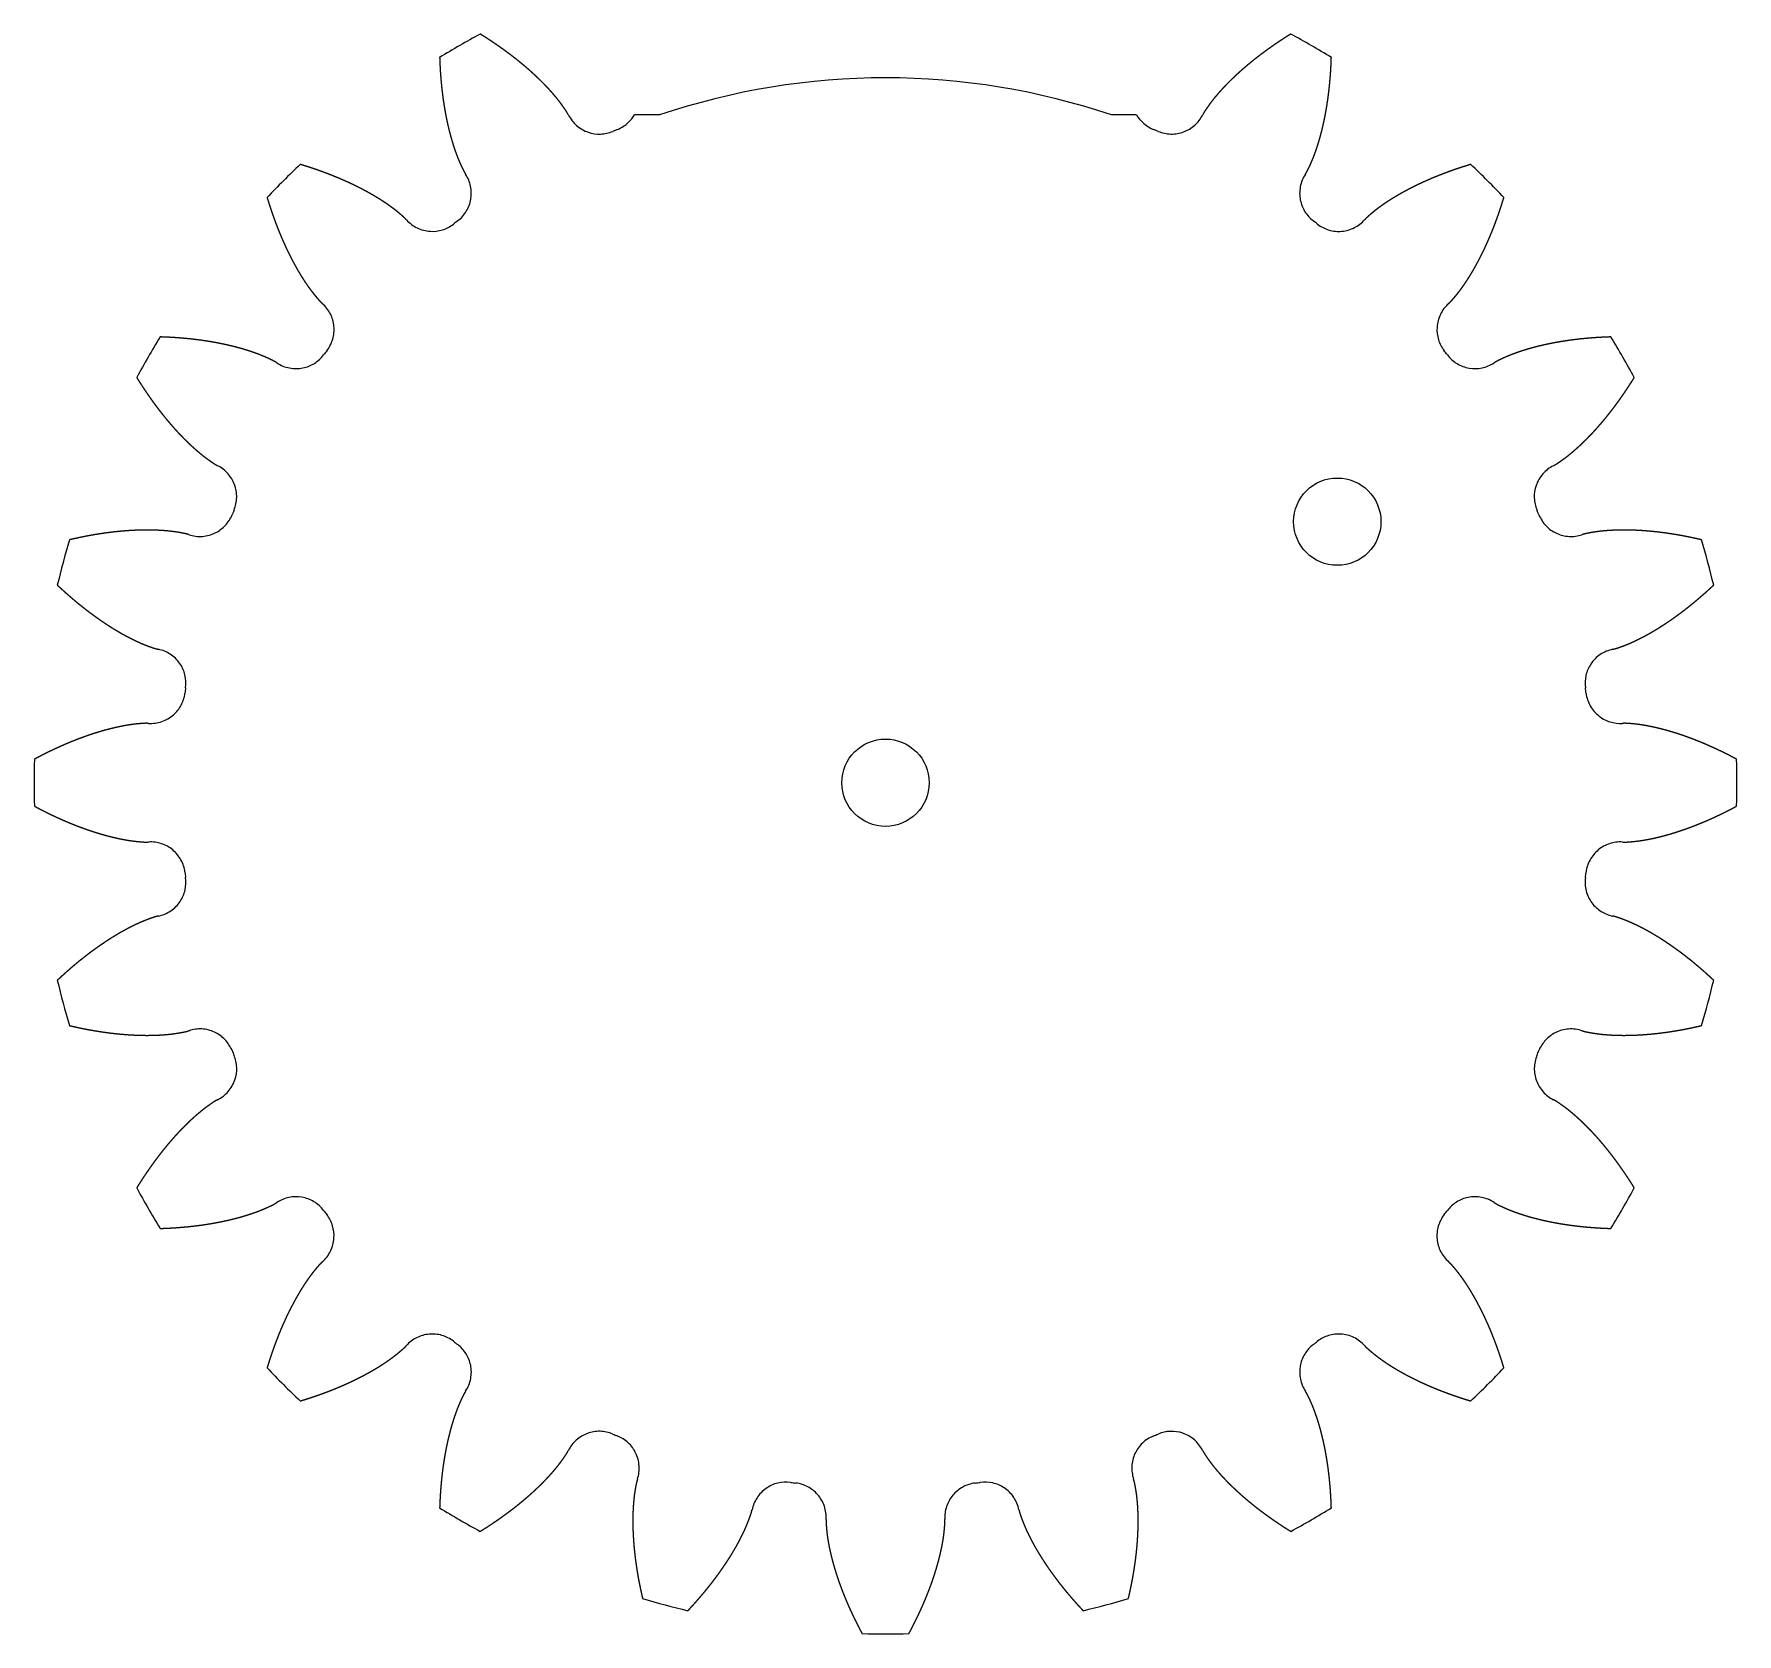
# Model space of a CAD drawing. Header units: millimetres. Extents: x 34 to 112, y -39 to 34.3.
import ezdxf

# ---------------------------------------------------------------- set-up
doc = ezdxf.new("R2010")
doc.units = ezdxf.units.MM
doc.layers.get('0').update_dxf_attribs({"linetype": 'CONTINUOUS'})

msp = doc.modelspace()

# ---------------------------------------------------------------- linework, layer by layer
for p, q in [((62.648, 30.591), (61.496, 30.591)), ((84.504, 30.591), (83.352, 30.591))]:
    msp.add_line(p, q)
for centre in [(93.694, 11.959), (73, 0)]:
    msp.add_circle(centre, 2)
for radius, start, end in [(39, 118.42315, 121.57685), (39, 58.42315, 61.57685), (32.295, 71.30396, 108.69604), (32.349, 112.28375, 112.71625), (32.349, 67.28375, 67.71625), (39, 133.42315, 136.57685), (39, 43.42315, 46.57685), (32.349, 127.28375, 127.71625), (32.349, 52.28375, 52.71625), (39, 148.42315, 151.57685), (39, 28.42315, 31.57685), (32.349, 142.28375, 142.71625), (32.349, 37.28375, 37.71625), (32.349, 157.28375, 157.71625), (32.349, 22.28375, 22.71625), (39, 163.42315, 166.57685), (39, 13.42315, 16.57685), (32.349, 172.28375, 172.71625), (32.349, 7.28375, 7.71625), (39, 178.42315, 181.57685), (39, -1.57685, 1.57685), (32.349, 187.28375, 187.71625), (32.349, 352.28375, 352.71625), (39, 193.42315, 196.57685), (39, 343.42315, 346.57685), (32.349, 202.28375, 202.71625), (32.349, 337.28375, 337.71625), (39, 208.42315, 211.57685), (39, 328.42315, 331.57685), (32.349, 217.28375, 217.71625), (32.349, 322.28375, 322.71625), (32.349, 232.28375, 232.71625), (32.349, 307.28375, 307.71625), (39, 223.42315, 226.57685), (39, 313.42315, 316.57685), (32.349, 247.28375, 247.71625), (32.349, 292.28375, 292.71625), (32.349, 262.28375, 262.71625), (32.349, 277.28375, 277.71625), (39, 238.42315, 241.57685), (39, 298.42315, 301.57685), (39, 253.42315, 256.57685), (39, 283.42315, 286.57685), (39, 268.42315, 271.57685)]:
    msp.add_arc((73, 0), radius, start, end)
for points, degree, knots in [([(58.477, 30.591), (58.473, 30.598), (58.462, 30.619), (58.444, 30.653), (58.417, 30.7), (58.38, 30.759), (58.338, 30.822), (58.295, 30.885), (58.251, 30.948), (58.207, 31.011), (58.162, 31.073), (58.117, 31.135), (58.071, 31.196), (58.024, 31.257), (57.976, 31.317), (57.927, 31.377), (57.878, 31.437), (57.828, 31.496), (57.777, 31.555), (57.726, 31.613), (57.675, 31.671), (57.623, 31.729), (57.57, 31.787), (57.517, 31.844), (57.464, 31.901), (57.409, 31.957), (57.355, 32.013), (57.3, 32.069), (57.244, 32.125), (57.188, 32.18), (57.132, 32.235), (57.075, 32.29), (57.018, 32.344), (56.96, 32.399), (56.902, 32.452), (56.844, 32.506), (56.785, 32.559), (56.725, 32.612), (56.666, 32.665), (56.606, 32.717), (56.545, 32.769), (56.485, 32.821), (56.423, 32.873), (56.362, 32.924), (56.3, 32.975), (56.238, 33.026), (56.175, 33.077), (56.112, 33.127), (56.049, 33.177), (55.985, 33.227), (55.921, 33.276), (55.857, 33.325), (55.793, 33.374), (55.728, 33.423), (55.662, 33.471), (55.597, 33.519), (55.531, 33.567), (55.465, 33.615), (55.398, 33.662), (55.332, 33.709), (55.265, 33.756), (55.197, 33.803), (55.129, 33.849), (55.061, 33.895), (54.993, 33.941), (54.925, 33.987), (54.856, 34.032), (54.787, 34.077), (54.717, 34.122), (54.648, 34.167), (54.578, 34.211), (54.521, 34.246), (54.479, 34.273), (54.451, 34.29), (54.437, 34.299)], 5, [0.0064359, 0.0064359, 0.0064359, 0.0064359, 0.0064359, 0.0064359, 0.0142857, 0.0285714, 0.0428571, 0.0571429, 0.0714286, 0.0857143, 0.1, 0.1142857, 0.1285714, 0.1428571, 0.1571429, 0.1714286, 0.1857143, 0.2, 0.2142857, 0.2285714, 0.2428571, 0.2571429, 0.2714286, 0.2857143, 0.3, 0.3142857, 0.3285714, 0.3428571, 0.3571429, 0.3714286, 0.3857143, 0.4, 0.4142857, 0.4285714, 0.4428571, 0.4571429, 0.4714286, 0.4857143, 0.5, 0.5142857, 0.5285714, 0.5428571, 0.5571429, 0.5714286, 0.5857143, 0.6, 0.6142857, 0.6285714, 0.6428571, 0.6571429, 0.6714286, 0.6857143, 0.7, 0.7142857, 0.7285714, 0.7428571, 0.7571429, 0.7714286, 0.7857143, 0.8, 0.8142857, 0.8285714, 0.8428571, 0.8571429, 0.8714286, 0.8857143, 0.9, 0.9142857, 0.9285714, 0.9428571, 0.9571429, 0.9714286, 0.9857143, 1, 1, 1, 1, 1, 1]), ([(91.563, 34.299), (91.549, 34.29), (91.521, 34.273), (91.479, 34.246), (91.422, 34.211), (91.352, 34.167), (91.283, 34.122), (91.213, 34.077), (91.144, 34.032), (91.075, 33.987), (91.007, 33.941), (90.939, 33.895), (90.871, 33.849), (90.803, 33.803), (90.735, 33.756), (90.668, 33.709), (90.602, 33.662), (90.535, 33.615), (90.469, 33.567), (90.403, 33.519), (90.338, 33.471), (90.272, 33.423), (90.207, 33.374), (90.143, 33.325), (90.079, 33.276), (90.015, 33.227), (89.951, 33.177), (89.888, 33.127), (89.825, 33.077), (89.762, 33.026), (89.7, 32.975), (89.638, 32.924), (89.577, 32.873), (89.515, 32.821), (89.455, 32.769), (89.394, 32.717), (89.334, 32.665), (89.275, 32.612), (89.215, 32.559), (89.156, 32.506), (89.098, 32.452), (89.04, 32.399), (88.982, 32.344), (88.925, 32.29), (88.868, 32.235), (88.812, 32.18), (88.756, 32.125), (88.7, 32.069), (88.645, 32.013), (88.591, 31.957), (88.536, 31.901), (88.483, 31.844), (88.43, 31.787), (88.377, 31.729), (88.325, 31.671), (88.274, 31.613), (88.223, 31.555), (88.172, 31.496), (88.122, 31.437), (88.073, 31.377), (88.024, 31.317), (87.976, 31.257), (87.929, 31.196), (87.883, 31.135), (87.838, 31.073), (87.793, 31.011), (87.749, 30.948), (87.705, 30.885), (87.662, 30.822), (87.62, 30.759), (87.583, 30.7), (87.556, 30.653), (87.538, 30.619), (87.527, 30.598), (87.523, 30.591)], 5, [-1, -1, -1, -1, -1, -1, -0.9857143, -0.9714286, -0.9571429, -0.9428571, -0.9285714, -0.9142857, -0.9, -0.8857143, -0.8714286, -0.8571429, -0.8428571, -0.8285714, -0.8142857, -0.8, -0.7857143, -0.7714286, -0.7571429, -0.7428571, -0.7285714, -0.7142857, -0.7, -0.6857143, -0.6714286, -0.6571429, -0.6428571, -0.6285714, -0.6142857, -0.6, -0.5857143, -0.5714286, -0.5571429, -0.5428571, -0.5285714, -0.5142857, -0.5, -0.4857143, -0.4714286, -0.4571429, -0.4428571, -0.4285714, -0.4142857, -0.4, -0.3857143, -0.3714286, -0.3571429, -0.3428571, -0.3285714, -0.3142857, -0.3, -0.2857143, -0.2714286, -0.2571429, -0.2428571, -0.2285714, -0.2142857, -0.2, -0.1857143, -0.1714286, -0.1571429, -0.1428571, -0.1285714, -0.1142857, -0.1, -0.0857143, -0.0714286, -0.0571429, -0.0428571, -0.0285714, -0.0142857, -0.0064359, -0.0064359, -0.0064359, -0.0064359, -0.0064359, -0.0064359]), ([(52.578, 33.226), (52.578, 33.209), (52.58, 33.176), (52.581, 33.126), (52.584, 33.06), (52.587, 32.977), (52.591, 32.894), (52.595, 32.812), (52.599, 32.729), (52.604, 32.647), (52.609, 32.565), (52.615, 32.483), (52.621, 32.401), (52.627, 32.319), (52.634, 32.238), (52.641, 32.156), (52.648, 32.075), (52.656, 31.993), (52.664, 31.912), (52.673, 31.831), (52.682, 31.75), (52.691, 31.67), (52.701, 31.589), (52.711, 31.509), (52.721, 31.428), (52.732, 31.348), (52.743, 31.268), (52.755, 31.189), (52.767, 31.109), (52.78, 31.03), (52.792, 30.95), (52.806, 30.871), (52.819, 30.792), (52.834, 30.713), (52.848, 30.635), (52.863, 30.556), (52.878, 30.478), (52.894, 30.4), (52.911, 30.322), (52.927, 30.245), (52.944, 30.167), (52.962, 30.09), (52.98, 30.013), (52.999, 29.936), (53.017, 29.86), (53.037, 29.783), (53.057, 29.707), (53.077, 29.632), (53.098, 29.556), (53.119, 29.48), (53.141, 29.405), (53.164, 29.33), (53.187, 29.256), (53.21, 29.182), (53.234, 29.108), (53.259, 29.034), (53.284, 28.961), (53.31, 28.887), (53.336, 28.815), (53.363, 28.742), (53.39, 28.67), (53.419, 28.598), (53.448, 28.527), (53.478, 28.456), (53.509, 28.386), (53.541, 28.316), (53.572, 28.247), (53.605, 28.177), (53.638, 28.109), (53.672, 28.04), (53.705, 27.979), (53.732, 27.933), (53.752, 27.9), (53.765, 27.88), (53.769, 27.873)], 5, [-1, -1, -1, -1, -1, -1, -0.9857143, -0.9714286, -0.9571429, -0.9428571, -0.9285714, -0.9142857, -0.9, -0.8857143, -0.8714286, -0.8571429, -0.8428571, -0.8285714, -0.8142857, -0.8, -0.7857143, -0.7714286, -0.7571429, -0.7428571, -0.7285714, -0.7142857, -0.7, -0.6857143, -0.6714286, -0.6571429, -0.6428571, -0.6285714, -0.6142857, -0.6, -0.5857143, -0.5714286, -0.5571429, -0.5428571, -0.5285714, -0.5142857, -0.5, -0.4857143, -0.4714286, -0.4571429, -0.4428571, -0.4285714, -0.4142857, -0.4, -0.3857143, -0.3714286, -0.3571429, -0.3428571, -0.3285714, -0.3142857, -0.3, -0.2857143, -0.2714286, -0.2571429, -0.2428571, -0.2285714, -0.2142857, -0.2, -0.1857143, -0.1714286, -0.1571429, -0.1428571, -0.1285714, -0.1142857, -0.1, -0.0857143, -0.0714286, -0.0571429, -0.0428571, -0.0285714, -0.0142857, -0.0064359, -0.0064359, -0.0064359, -0.0064359, -0.0064359, -0.0064359]), ([(92.231, 27.873), (92.235, 27.88), (92.248, 27.9), (92.268, 27.933), (92.295, 27.979), (92.328, 28.04), (92.362, 28.109), (92.395, 28.177), (92.428, 28.247), (92.459, 28.316), (92.491, 28.386), (92.522, 28.456), (92.552, 28.527), (92.581, 28.598), (92.61, 28.67), (92.637, 28.742), (92.664, 28.815), (92.69, 28.887), (92.716, 28.961), (92.741, 29.034), (92.766, 29.108), (92.79, 29.182), (92.813, 29.256), (92.836, 29.33), (92.859, 29.405), (92.881, 29.48), (92.902, 29.556), (92.923, 29.632), (92.943, 29.707), (92.963, 29.783), (92.983, 29.86), (93.002, 29.936), (93.02, 30.013), (93.038, 30.09), (93.056, 30.167), (93.073, 30.245), (93.089, 30.322), (93.106, 30.4), (93.122, 30.478), (93.137, 30.556), (93.152, 30.635), (93.166, 30.713), (93.181, 30.792), (93.194, 30.871), (93.208, 30.95), (93.22, 31.03), (93.233, 31.109), (93.245, 31.189), (93.257, 31.268), (93.268, 31.348), (93.279, 31.428), (93.289, 31.509), (93.299, 31.589), (93.309, 31.67), (93.318, 31.75), (93.327, 31.831), (93.336, 31.912), (93.344, 31.993), (93.352, 32.075), (93.359, 32.156), (93.366, 32.238), (93.373, 32.319), (93.379, 32.401), (93.385, 32.483), (93.391, 32.565), (93.396, 32.647), (93.401, 32.729), (93.405, 32.812), (93.409, 32.894), (93.413, 32.977), (93.416, 33.06), (93.419, 33.126), (93.42, 33.176), (93.422, 33.209), (93.422, 33.226)], 5, [0.0064359, 0.0064359, 0.0064359, 0.0064359, 0.0064359, 0.0064359, 0.0142857, 0.0285714, 0.0428571, 0.0571429, 0.0714286, 0.0857143, 0.1, 0.1142857, 0.1285714, 0.1428571, 0.1571429, 0.1714286, 0.1857143, 0.2, 0.2142857, 0.2285714, 0.2428571, 0.2571429, 0.2714286, 0.2857143, 0.3, 0.3142857, 0.3285714, 0.3428571, 0.3571429, 0.3714286, 0.3857143, 0.4, 0.4142857, 0.4285714, 0.4428571, 0.4571429, 0.4714286, 0.4857143, 0.5, 0.5142857, 0.5285714, 0.5428571, 0.5571429, 0.5714286, 0.5857143, 0.6, 0.6142857, 0.6285714, 0.6428571, 0.6571429, 0.6714286, 0.6857143, 0.7, 0.7142857, 0.7285714, 0.7428571, 0.7571429, 0.7714286, 0.7857143, 0.8, 0.8142857, 0.8285714, 0.8428571, 0.8571429, 0.8714286, 0.8857143, 0.9, 0.9142857, 0.9285714, 0.9428571, 0.9571429, 0.9714286, 0.9857143, 1, 1, 1, 1, 1, 1]), ([(58.477, 30.591), (58.57, 30.406), (58.698, 30.241), (59.01, 29.97), (59.191, 29.866), (59.568, 29.739), (59.759, 29.711), (60.142, 29.724), (60.331, 29.766), (60.508, 29.84)], 3, [0, 0, 0, 0, 0.0620148, 0.0620148, 0.1240296, 0.1240296, 0.1815143, 0.1815143, 0.238999, 0.238999, 0.238999, 0.238999]), ([(60.733, 29.933), (60.917, 30.009), (61.208, 30.198), (61.423, 30.468), (61.496, 30.591)], 3, [-1, -1, -1, -1, -0.75, -0.5701393, -0.5701393, -0.5701393, -0.5701393]), ([(84.504, 30.591), (84.581, 30.461), (84.676, 30.344), (84.927, 30.11), (85.089, 30.006), (85.267, 29.933)], 3, [0.1362712, 0.1362712, 0.1362712, 0.1362712, 0.1815143, 0.1815143, 0.238999, 0.238999, 0.238999, 0.238999]), ([(51.054, 25.789), (51.049, 25.796), (51.033, 25.813), (51.006, 25.841), (50.968, 25.88), (50.918, 25.927), (50.861, 25.977), (50.802, 26.027), (50.744, 26.076), (50.685, 26.125), (50.626, 26.174), (50.566, 26.222), (50.505, 26.269), (50.444, 26.316), (50.382, 26.362), (50.32, 26.407), (50.257, 26.452), (50.193, 26.496), (50.129, 26.539), (50.065, 26.583), (50, 26.626), (49.935, 26.668), (49.869, 26.71), (49.803, 26.752), (49.736, 26.793), (49.67, 26.833), (49.602, 26.873), (49.535, 26.913), (49.467, 26.952), (49.398, 26.991), (49.329, 27.03), (49.26, 27.068), (49.191, 27.106), (49.121, 27.143), (49.051, 27.18), (48.981, 27.217), (48.91, 27.253), (48.839, 27.289), (48.768, 27.324), (48.697, 27.359), (48.625, 27.394), (48.553, 27.428), (48.48, 27.463), (48.407, 27.496), (48.334, 27.529), (48.261, 27.562), (48.188, 27.595), (48.114, 27.627), (48.04, 27.659), (47.965, 27.691), (47.891, 27.722), (47.816, 27.753), (47.741, 27.783), (47.666, 27.814), (47.59, 27.844), (47.514, 27.873), (47.438, 27.902), (47.362, 27.931), (47.286, 27.96), (47.209, 27.988), (47.132, 28.016), (47.055, 28.043), (46.978, 28.071), (46.9, 28.098), (46.822, 28.124), (46.744, 28.151), (46.666, 28.176), (46.587, 28.202), (46.509, 28.227), (46.43, 28.252), (46.351, 28.277), (46.287, 28.297), (46.24, 28.311), (46.208, 28.321), (46.192, 28.326)], 5, [0.0064359, 0.0064359, 0.0064359, 0.0064359, 0.0064359, 0.0064359, 0.0142857, 0.0285714, 0.0428571, 0.0571429, 0.0714286, 0.0857143, 0.1, 0.1142857, 0.1285714, 0.1428571, 0.1571429, 0.1714286, 0.1857143, 0.2, 0.2142857, 0.2285714, 0.2428571, 0.2571429, 0.2714286, 0.2857143, 0.3, 0.3142857, 0.3285714, 0.3428571, 0.3571429, 0.3714286, 0.3857143, 0.4, 0.4142857, 0.4285714, 0.4428571, 0.4571429, 0.4714286, 0.4857143, 0.5, 0.5142857, 0.5285714, 0.5428571, 0.5571429, 0.5714286, 0.5857143, 0.6, 0.6142857, 0.6285714, 0.6428571, 0.6571429, 0.6714286, 0.6857143, 0.7, 0.7142857, 0.7285714, 0.7428571, 0.7571429, 0.7714286, 0.7857143, 0.8, 0.8142857, 0.8285714, 0.8428571, 0.8571429, 0.8714286, 0.8857143, 0.9, 0.9142857, 0.9285714, 0.9428571, 0.9571429, 0.9714286, 0.9857143, 1, 1, 1, 1, 1, 1]), ([(99.808, 28.326), (99.792, 28.321), (99.76, 28.311), (99.713, 28.297), (99.649, 28.277), (99.57, 28.252), (99.491, 28.227), (99.413, 28.202), (99.334, 28.176), (99.256, 28.151), (99.178, 28.124), (99.1, 28.098), (99.022, 28.071), (98.945, 28.043), (98.868, 28.016), (98.791, 27.988), (98.714, 27.96), (98.638, 27.931), (98.562, 27.902), (98.486, 27.873), (98.41, 27.844), (98.334, 27.814), (98.259, 27.783), (98.184, 27.753), (98.109, 27.722), (98.035, 27.691), (97.96, 27.659), (97.886, 27.627), (97.812, 27.595), (97.739, 27.562), (97.666, 27.529), (97.593, 27.496), (97.52, 27.463), (97.447, 27.428), (97.375, 27.394), (97.303, 27.359), (97.232, 27.324), (97.161, 27.289), (97.09, 27.253), (97.019, 27.217), (96.949, 27.18), (96.879, 27.143), (96.809, 27.106), (96.74, 27.068), (96.671, 27.03), (96.602, 26.991), (96.533, 26.952), (96.465, 26.913), (96.398, 26.873), (96.33, 26.833), (96.264, 26.793), (96.197, 26.752), (96.131, 26.71), (96.065, 26.668), (96, 26.626), (95.935, 26.583), (95.871, 26.539), (95.807, 26.496), (95.743, 26.452), (95.68, 26.407), (95.618, 26.362), (95.556, 26.316), (95.495, 26.269), (95.434, 26.222), (95.374, 26.174), (95.315, 26.125), (95.256, 26.076), (95.198, 26.027), (95.139, 25.977), (95.082, 25.927), (95.032, 25.88), (94.994, 25.841), (94.967, 25.813), (94.951, 25.796), (94.946, 25.789)], 5, [-1, -1, -1, -1, -1, -1, -0.9857143, -0.9714286, -0.9571429, -0.9428571, -0.9285714, -0.9142857, -0.9, -0.8857143, -0.8714286, -0.8571429, -0.8428571, -0.8285714, -0.8142857, -0.8, -0.7857143, -0.7714286, -0.7571429, -0.7428571, -0.7285714, -0.7142857, -0.7, -0.6857143, -0.6714286, -0.6571429, -0.6428571, -0.6285714, -0.6142857, -0.6, -0.5857143, -0.5714286, -0.5571429, -0.5428571, -0.5285714, -0.5142857, -0.5, -0.4857143, -0.4714286, -0.4571429, -0.4428571, -0.4285714, -0.4142857, -0.4, -0.3857143, -0.3714286, -0.3571429, -0.3428571, -0.3285714, -0.3142857, -0.3, -0.2857143, -0.2714286, -0.2571429, -0.2428571, -0.2285714, -0.2142857, -0.2, -0.1857143, -0.1714286, -0.1571429, -0.1428571, -0.1285714, -0.1142857, -0.1, -0.0857143, -0.0714286, -0.0571429, -0.0428571, -0.0285714, -0.0142857, -0.0064359, -0.0064359, -0.0064359, -0.0064359, -0.0064359, -0.0064359]), ([(92.231, 27.873), (92.117, 27.7), (92.039, 27.507), (91.96, 27.101), (91.96, 26.892), (92.039, 26.502), (92.11, 26.322), (92.313, 25.997), (92.443, 25.855), (92.596, 25.738)], 3, [0, 0, 0, 0, 0.0620148, 0.0620148, 0.1240296, 0.1240296, 0.1815143, 0.1815143, 0.238999, 0.238999, 0.238999, 0.238999]), ([(44.674, 26.808), (44.679, 26.792), (44.689, 26.76), (44.703, 26.713), (44.723, 26.649), (44.748, 26.57), (44.773, 26.491), (44.798, 26.413), (44.824, 26.334), (44.849, 26.256), (44.876, 26.178), (44.902, 26.1), (44.929, 26.022), (44.957, 25.945), (44.984, 25.868), (45.012, 25.791), (45.04, 25.714), (45.069, 25.638), (45.098, 25.562), (45.127, 25.486), (45.156, 25.41), (45.186, 25.334), (45.217, 25.259), (45.247, 25.184), (45.278, 25.109), (45.309, 25.035), (45.341, 24.96), (45.373, 24.886), (45.405, 24.812), (45.438, 24.739), (45.471, 24.666), (45.504, 24.593), (45.537, 24.52), (45.572, 24.447), (45.606, 24.375), (45.641, 24.303), (45.676, 24.232), (45.711, 24.161), (45.747, 24.09), (45.783, 24.019), (45.82, 23.949), (45.857, 23.879), (45.894, 23.809), (45.932, 23.74), (45.97, 23.671), (46.009, 23.602), (46.048, 23.533), (46.087, 23.465), (46.127, 23.398), (46.167, 23.33), (46.207, 23.264), (46.248, 23.197), (46.29, 23.131), (46.332, 23.065), (46.374, 23), (46.417, 22.935), (46.461, 22.871), (46.504, 22.807), (46.548, 22.743), (46.593, 22.68), (46.638, 22.618), (46.684, 22.556), (46.731, 22.495), (46.778, 22.434), (46.826, 22.374), (46.875, 22.315), (46.924, 22.256), (46.973, 22.198), (47.023, 22.139), (47.073, 22.082), (47.12, 22.032), (47.159, 21.994), (47.187, 21.967), (47.204, 21.951), (47.211, 21.946)], 5, [-1, -1, -1, -1, -1, -1, -0.9857143, -0.9714286, -0.9571429, -0.9428571, -0.9285714, -0.9142857, -0.9, -0.8857143, -0.8714286, -0.8571429, -0.8428571, -0.8285714, -0.8142857, -0.8, -0.7857143, -0.7714286, -0.7571429, -0.7428571, -0.7285714, -0.7142857, -0.7, -0.6857143, -0.6714286, -0.6571429, -0.6428571, -0.6285714, -0.6142857, -0.6, -0.5857143, -0.5714286, -0.5571429, -0.5428571, -0.5285714, -0.5142857, -0.5, -0.4857143, -0.4714286, -0.4571429, -0.4428571, -0.4285714, -0.4142857, -0.4, -0.3857143, -0.3714286, -0.3571429, -0.3428571, -0.3285714, -0.3142857, -0.3, -0.2857143, -0.2714286, -0.2571429, -0.2428571, -0.2285714, -0.2142857, -0.2, -0.1857143, -0.1714286, -0.1571429, -0.1428571, -0.1285714, -0.1142857, -0.1, -0.0857143, -0.0714286, -0.0571429, -0.0428571, -0.0285714, -0.0142857, -0.0064359, -0.0064359, -0.0064359, -0.0064359, -0.0064359, -0.0064359]), ([(98.789, 21.946), (98.796, 21.951), (98.813, 21.967), (98.841, 21.994), (98.88, 22.032), (98.927, 22.082), (98.977, 22.139), (99.027, 22.198), (99.076, 22.256), (99.125, 22.315), (99.174, 22.374), (99.222, 22.434), (99.269, 22.495), (99.316, 22.556), (99.362, 22.618), (99.407, 22.68), (99.452, 22.743), (99.496, 22.807), (99.539, 22.871), (99.583, 22.935), (99.626, 23), (99.668, 23.065), (99.71, 23.131), (99.752, 23.197), (99.793, 23.264), (99.833, 23.33), (99.873, 23.398), (99.913, 23.465), (99.952, 23.533), (99.991, 23.602), (100.03, 23.671), (100.068, 23.74), (100.106, 23.809), (100.143, 23.879), (100.18, 23.949), (100.217, 24.019), (100.253, 24.09), (100.289, 24.161), (100.324, 24.232), (100.359, 24.303), (100.394, 24.375), (100.428, 24.447), (100.463, 24.52), (100.496, 24.593), (100.529, 24.666), (100.562, 24.739), (100.595, 24.812), (100.627, 24.886), (100.659, 24.96), (100.691, 25.035), (100.722, 25.109), (100.753, 25.184), (100.783, 25.259), (100.814, 25.334), (100.844, 25.41), (100.873, 25.486), (100.902, 25.562), (100.931, 25.638), (100.96, 25.714), (100.988, 25.791), (101.016, 25.868), (101.043, 25.945), (101.071, 26.022), (101.098, 26.1), (101.124, 26.178), (101.151, 26.256), (101.176, 26.334), (101.202, 26.413), (101.227, 26.491), (101.252, 26.57), (101.277, 26.649), (101.297, 26.713), (101.311, 26.76), (101.321, 26.792), (101.326, 26.808)], 5, [0.0064359, 0.0064359, 0.0064359, 0.0064359, 0.0064359, 0.0064359, 0.0142857, 0.0285714, 0.0428571, 0.0571429, 0.0714286, 0.0857143, 0.1, 0.1142857, 0.1285714, 0.1428571, 0.1571429, 0.1714286, 0.1857143, 0.2, 0.2142857, 0.2285714, 0.2428571, 0.2571429, 0.2714286, 0.2857143, 0.3, 0.3142857, 0.3285714, 0.3428571, 0.3571429, 0.3714286, 0.3857143, 0.4, 0.4142857, 0.4285714, 0.4428571, 0.4571429, 0.4714286, 0.4857143, 0.5, 0.5142857, 0.5285714, 0.5428571, 0.5571429, 0.5714286, 0.5857143, 0.6, 0.6142857, 0.6285714, 0.6428571, 0.6571429, 0.6714286, 0.6857143, 0.7, 0.7142857, 0.7285714, 0.7428571, 0.7571429, 0.7714286, 0.7857143, 0.8, 0.8142857, 0.8285714, 0.8428571, 0.8571429, 0.8714286, 0.8857143, 0.9, 0.9142857, 0.9285714, 0.9428571, 0.9571429, 0.9714286, 0.9857143, 1, 1, 1, 1, 1, 1]), ([(51.054, 25.789), (51.192, 25.635), (51.358, 25.509), (51.73, 25.328), (51.931, 25.275), (52.329, 25.249), (52.521, 25.272), (52.887, 25.384), (53.059, 25.473), (53.21, 25.59)], 3, [0, 0, 0, 0, 0.0620148, 0.0620148, 0.1240296, 0.1240296, 0.1815143, 0.1815143, 0.238999, 0.238999, 0.238999, 0.238999]), ([(98.789, 21.946), (98.635, 21.808), (98.509, 21.642), (98.328, 21.27), (98.275, 21.069), (98.249, 20.671), (98.272, 20.479), (98.384, 20.113), (98.473, 19.941), (98.59, 19.79)], 3, [0, 0, 0, 0, 0.0620148, 0.0620148, 0.1240296, 0.1240296, 0.1815143, 0.1815143, 0.238999, 0.238999, 0.238999, 0.238999]), ([(45.127, 19.231), (45.12, 19.235), (45.1, 19.248), (45.067, 19.268), (45.021, 19.295), (44.96, 19.328), (44.891, 19.362), (44.823, 19.395), (44.753, 19.428), (44.684, 19.459), (44.614, 19.491), (44.544, 19.522), (44.473, 19.552), (44.402, 19.581), (44.33, 19.61), (44.258, 19.637), (44.185, 19.664), (44.113, 19.69), (44.039, 19.716), (43.966, 19.741), (43.892, 19.766), (43.818, 19.79), (43.744, 19.813), (43.67, 19.836), (43.595, 19.859), (43.52, 19.881), (43.444, 19.902), (43.368, 19.923), (43.293, 19.943), (43.217, 19.963), (43.14, 19.983), (43.064, 20.001), (42.987, 20.02), (42.91, 20.038), (42.833, 20.056), (42.755, 20.073), (42.678, 20.089), (42.6, 20.106), (42.522, 20.122), (42.444, 20.137), (42.365, 20.152), (42.287, 20.166), (42.208, 20.181), (42.129, 20.194), (42.05, 20.208), (41.97, 20.22), (41.891, 20.233), (41.811, 20.245), (41.732, 20.257), (41.652, 20.268), (41.572, 20.279), (41.491, 20.289), (41.411, 20.299), (41.33, 20.309), (41.25, 20.318), (41.169, 20.327), (41.088, 20.336), (41.007, 20.344), (40.925, 20.352), (40.844, 20.359), (40.762, 20.366), (40.681, 20.373), (40.599, 20.379), (40.517, 20.385), (40.435, 20.391), (40.353, 20.396), (40.271, 20.401), (40.188, 20.405), (40.106, 20.409), (40.023, 20.413), (39.94, 20.416), (39.874, 20.419), (39.824, 20.42), (39.791, 20.422), (39.774, 20.422)], 5, [0.0064359, 0.0064359, 0.0064359, 0.0064359, 0.0064359, 0.0064359, 0.0142857, 0.0285714, 0.0428571, 0.0571429, 0.0714286, 0.0857143, 0.1, 0.1142857, 0.1285714, 0.1428571, 0.1571429, 0.1714286, 0.1857143, 0.2, 0.2142857, 0.2285714, 0.2428571, 0.2571429, 0.2714286, 0.2857143, 0.3, 0.3142857, 0.3285714, 0.3428571, 0.3571429, 0.3714286, 0.3857143, 0.4, 0.4142857, 0.4285714, 0.4428571, 0.4571429, 0.4714286, 0.4857143, 0.5, 0.5142857, 0.5285714, 0.5428571, 0.5571429, 0.5714286, 0.5857143, 0.6, 0.6142857, 0.6285714, 0.6428571, 0.6571429, 0.6714286, 0.6857143, 0.7, 0.7142857, 0.7285714, 0.7428571, 0.7571429, 0.7714286, 0.7857143, 0.8, 0.8142857, 0.8285714, 0.8428571, 0.8571429, 0.8714286, 0.8857143, 0.9, 0.9142857, 0.9285714, 0.9428571, 0.9571429, 0.9714286, 0.9857143, 1, 1, 1, 1, 1, 1]), ([(106.226, 20.422), (106.209, 20.422), (106.176, 20.42), (106.126, 20.419), (106.06, 20.416), (105.977, 20.413), (105.894, 20.409), (105.812, 20.405), (105.729, 20.401), (105.647, 20.396), (105.565, 20.391), (105.483, 20.385), (105.401, 20.379), (105.319, 20.373), (105.238, 20.366), (105.156, 20.359), (105.075, 20.352), (104.993, 20.344), (104.912, 20.336), (104.831, 20.327), (104.75, 20.318), (104.67, 20.309), (104.589, 20.299), (104.509, 20.289), (104.428, 20.279), (104.348, 20.268), (104.268, 20.257), (104.189, 20.245), (104.109, 20.233), (104.03, 20.22), (103.95, 20.208), (103.871, 20.194), (103.792, 20.181), (103.713, 20.166), (103.635, 20.152), (103.556, 20.137), (103.478, 20.122), (103.4, 20.106), (103.322, 20.089), (103.245, 20.073), (103.167, 20.056), (103.09, 20.038), (103.013, 20.02), (102.936, 20.001), (102.86, 19.983), (102.783, 19.963), (102.707, 19.943), (102.632, 19.923), (102.556, 19.902), (102.48, 19.881), (102.405, 19.859), (102.33, 19.836), (102.256, 19.813), (102.182, 19.79), (102.108, 19.766), (102.034, 19.741), (101.961, 19.716), (101.887, 19.69), (101.815, 19.664), (101.742, 19.637), (101.67, 19.61), (101.598, 19.581), (101.527, 19.552), (101.456, 19.522), (101.386, 19.491), (101.316, 19.459), (101.247, 19.428), (101.177, 19.395), (101.109, 19.362), (101.04, 19.328), (100.979, 19.295), (100.933, 19.268), (100.9, 19.248), (100.88, 19.235), (100.873, 19.231)], 5, [-1, -1, -1, -1, -1, -1, -0.9857143, -0.9714286, -0.9571429, -0.9428571, -0.9285714, -0.9142857, -0.9, -0.8857143, -0.8714286, -0.8571429, -0.8428571, -0.8285714, -0.8142857, -0.8, -0.7857143, -0.7714286, -0.7571429, -0.7428571, -0.7285714, -0.7142857, -0.7, -0.6857143, -0.6714286, -0.6571429, -0.6428571, -0.6285714, -0.6142857, -0.6, -0.5857143, -0.5714286, -0.5571429, -0.5428571, -0.5285714, -0.5142857, -0.5, -0.4857143, -0.4714286, -0.4571429, -0.4428571, -0.4285714, -0.4142857, -0.4, -0.3857143, -0.3714286, -0.3571429, -0.3428571, -0.3285714, -0.3142857, -0.3, -0.2857143, -0.2714286, -0.2571429, -0.2428571, -0.2285714, -0.2142857, -0.2, -0.1857143, -0.1714286, -0.1571429, -0.1428571, -0.1285714, -0.1142857, -0.1, -0.0857143, -0.0714286, -0.0571429, -0.0428571, -0.0285714, -0.0142857, -0.0064359, -0.0064359, -0.0064359, -0.0064359, -0.0064359, -0.0064359]), ([(45.127, 19.231), (45.3, 19.117), (45.493, 19.039), (45.899, 18.96), (46.108, 18.96), (46.498, 19.039), (46.678, 19.11), (47.003, 19.313), (47.145, 19.443), (47.262, 19.596)], 3, [0, 0, 0, 0, 0.0620148, 0.0620148, 0.1240296, 0.1240296, 0.1815143, 0.1815143, 0.238999, 0.238999, 0.238999, 0.238999]), ([(38.701, 18.563), (38.71, 18.549), (38.727, 18.521), (38.754, 18.479), (38.789, 18.422), (38.833, 18.352), (38.878, 18.283), (38.923, 18.213), (38.968, 18.144), (39.013, 18.075), (39.059, 18.007), (39.105, 17.939), (39.151, 17.871), (39.197, 17.803), (39.244, 17.735), (39.291, 17.668), (39.338, 17.602), (39.385, 17.535), (39.433, 17.469), (39.481, 17.403), (39.529, 17.338), (39.577, 17.272), (39.626, 17.207), (39.675, 17.143), (39.724, 17.079), (39.773, 17.015), (39.823, 16.951), (39.873, 16.888), (39.923, 16.825), (39.974, 16.762), (40.025, 16.7), (40.076, 16.638), (40.127, 16.577), (40.179, 16.515), (40.231, 16.455), (40.283, 16.394), (40.335, 16.334), (40.388, 16.275), (40.441, 16.215), (40.494, 16.156), (40.548, 16.098), (40.601, 16.04), (40.656, 15.982), (40.71, 15.925), (40.765, 15.868), (40.82, 15.812), (40.875, 15.756), (40.931, 15.7), (40.987, 15.645), (41.043, 15.591), (41.099, 15.536), (41.156, 15.483), (41.213, 15.43), (41.271, 15.377), (41.329, 15.325), (41.387, 15.274), (41.445, 15.223), (41.504, 15.172), (41.563, 15.122), (41.623, 15.073), (41.683, 15.024), (41.743, 14.976), (41.804, 14.929), (41.865, 14.883), (41.927, 14.838), (41.989, 14.793), (42.052, 14.749), (42.115, 14.705), (42.178, 14.662), (42.241, 14.62), (42.3, 14.583), (42.347, 14.556), (42.381, 14.538), (42.402, 14.527), (42.409, 14.523)], 5, [-1, -1, -1, -1, -1, -1, -0.9857143, -0.9714286, -0.9571429, -0.9428571, -0.9285714, -0.9142857, -0.9, -0.8857143, -0.8714286, -0.8571429, -0.8428571, -0.8285714, -0.8142857, -0.8, -0.7857143, -0.7714286, -0.7571429, -0.7428571, -0.7285714, -0.7142857, -0.7, -0.6857143, -0.6714286, -0.6571429, -0.6428571, -0.6285714, -0.6142857, -0.6, -0.5857143, -0.5714286, -0.5571429, -0.5428571, -0.5285714, -0.5142857, -0.5, -0.4857143, -0.4714286, -0.4571429, -0.4428571, -0.4285714, -0.4142857, -0.4, -0.3857143, -0.3714286, -0.3571429, -0.3428571, -0.3285714, -0.3142857, -0.3, -0.2857143, -0.2714286, -0.2571429, -0.2428571, -0.2285714, -0.2142857, -0.2, -0.1857143, -0.1714286, -0.1571429, -0.1428571, -0.1285714, -0.1142857, -0.1, -0.0857143, -0.0714286, -0.0571429, -0.0428571, -0.0285714, -0.0142857, -0.0064359, -0.0064359, -0.0064359, -0.0064359, -0.0064359, -0.0064359]), ([(103.591, 14.523), (103.598, 14.527), (103.619, 14.538), (103.653, 14.556), (103.7, 14.583), (103.759, 14.62), (103.822, 14.662), (103.885, 14.705), (103.948, 14.749), (104.011, 14.793), (104.073, 14.838), (104.135, 14.883), (104.196, 14.929), (104.257, 14.976), (104.317, 15.024), (104.377, 15.073), (104.437, 15.122), (104.496, 15.172), (104.555, 15.223), (104.613, 15.274), (104.671, 15.325), (104.729, 15.377), (104.787, 15.43), (104.844, 15.483), (104.901, 15.536), (104.957, 15.591), (105.013, 15.645), (105.069, 15.7), (105.125, 15.756), (105.18, 15.812), (105.235, 15.868), (105.29, 15.925), (105.344, 15.982), (105.399, 16.04), (105.452, 16.098), (105.506, 16.156), (105.559, 16.215), (105.612, 16.275), (105.665, 16.334), (105.717, 16.394), (105.769, 16.455), (105.821, 16.515), (105.873, 16.577), (105.924, 16.638), (105.975, 16.7), (106.026, 16.762), (106.077, 16.825), (106.127, 16.888), (106.177, 16.951), (106.227, 17.015), (106.276, 17.079), (106.325, 17.143), (106.374, 17.207), (106.423, 17.272), (106.471, 17.338), (106.519, 17.403), (106.567, 17.469), (106.615, 17.535), (106.662, 17.602), (106.709, 17.668), (106.756, 17.735), (106.803, 17.803), (106.849, 17.871), (106.895, 17.939), (106.941, 18.007), (106.987, 18.075), (107.032, 18.144), (107.077, 18.213), (107.122, 18.283), (107.167, 18.352), (107.211, 18.422), (107.246, 18.479), (107.273, 18.521), (107.29, 18.549), (107.299, 18.563)], 5, [0.0064359, 0.0064359, 0.0064359, 0.0064359, 0.0064359, 0.0064359, 0.0142857, 0.0285714, 0.0428571, 0.0571429, 0.0714286, 0.0857143, 0.1, 0.1142857, 0.1285714, 0.1428571, 0.1571429, 0.1714286, 0.1857143, 0.2, 0.2142857, 0.2285714, 0.2428571, 0.2571429, 0.2714286, 0.2857143, 0.3, 0.3142857, 0.3285714, 0.3428571, 0.3571429, 0.3714286, 0.3857143, 0.4, 0.4142857, 0.4285714, 0.4428571, 0.4571429, 0.4714286, 0.4857143, 0.5, 0.5142857, 0.5285714, 0.5428571, 0.5571429, 0.5714286, 0.5857143, 0.6, 0.6142857, 0.6285714, 0.6428571, 0.6571429, 0.6714286, 0.6857143, 0.7, 0.7142857, 0.7285714, 0.7428571, 0.7571429, 0.7714286, 0.7857143, 0.8, 0.8142857, 0.8285714, 0.8428571, 0.8571429, 0.8714286, 0.8857143, 0.9, 0.9142857, 0.9285714, 0.9428571, 0.9571429, 0.9714286, 0.9857143, 1, 1, 1, 1, 1, 1]), ([(103.591, 14.523), (103.406, 14.43), (103.241, 14.302), (102.97, 13.99), (102.866, 13.809), (102.739, 13.432), (102.711, 13.241), (102.724, 12.858), (102.766, 12.669), (102.84, 12.492)], 3, [0, 0, 0, 0, 0.0620148, 0.0620148, 0.1240296, 0.1240296, 0.1815143, 0.1815143, 0.238999, 0.238999, 0.238999, 0.238999]), ([(41.1, 11.361), (41.296, 11.296), (41.503, 11.27), (41.915, 11.299), (42.117, 11.354), (42.474, 11.531), (42.629, 11.646), (42.89, 11.927), (42.994, 12.089), (43.067, 12.267)], 3, [0, 0, 0, 0, 0.0620148, 0.0620148, 0.1240296, 0.1240296, 0.1815143, 0.1815143, 0.238999, 0.238999, 0.238999, 0.238999]), ([(41.1, 11.361), (41.092, 11.364), (41.069, 11.371), (41.032, 11.382), (40.98, 11.396), (40.913, 11.412), (40.838, 11.427), (40.763, 11.441), (40.687, 11.455), (40.612, 11.468), (40.536, 11.48), (40.461, 11.492), (40.385, 11.502), (40.308, 11.512), (40.232, 11.521), (40.155, 11.529), (40.078, 11.536), (40.001, 11.543), (39.923, 11.548), (39.846, 11.554), (39.768, 11.558), (39.691, 11.563), (39.613, 11.566), (39.535, 11.569), (39.457, 11.571), (39.379, 11.573), (39.3, 11.574), (39.222, 11.575), (39.143, 11.575), (39.065, 11.574), (38.986, 11.573), (38.907, 11.572), (38.828, 11.57), (38.749, 11.567), (38.67, 11.564), (38.591, 11.561), (38.511, 11.557), (38.432, 11.552), (38.352, 11.548), (38.273, 11.542), (38.193, 11.536), (38.114, 11.53), (38.034, 11.523), (37.954, 11.516), (37.874, 11.508), (37.794, 11.5), (37.714, 11.492), (37.634, 11.483), (37.554, 11.473), (37.474, 11.464), (37.394, 11.453), (37.314, 11.443), (37.233, 11.432), (37.153, 11.42), (37.073, 11.408), (36.992, 11.396), (36.912, 11.383), (36.831, 11.37), (36.751, 11.357), (36.67, 11.343), (36.59, 11.328), (36.509, 11.314), (36.429, 11.299), (36.348, 11.283), (36.267, 11.267), (36.186, 11.251), (36.106, 11.234), (36.025, 11.217), (35.944, 11.2), (35.863, 11.182), (35.783, 11.164), (35.718, 11.149), (35.669, 11.138), (35.637, 11.131), (35.621, 11.127)], 5, [0.0064359, 0.0064359, 0.0064359, 0.0064359, 0.0064359, 0.0064359, 0.0142857, 0.0285714, 0.0428571, 0.0571429, 0.0714286, 0.0857143, 0.1, 0.1142857, 0.1285714, 0.1428571, 0.1571429, 0.1714286, 0.1857143, 0.2, 0.2142857, 0.2285714, 0.2428571, 0.2571429, 0.2714286, 0.2857143, 0.3, 0.3142857, 0.3285714, 0.3428571, 0.3571429, 0.3714286, 0.3857143, 0.4, 0.4142857, 0.4285714, 0.4428571, 0.4571429, 0.4714286, 0.4857143, 0.5, 0.5142857, 0.5285714, 0.5428571, 0.5571429, 0.5714286, 0.5857143, 0.6, 0.6142857, 0.6285714, 0.6428571, 0.6571429, 0.6714286, 0.6857143, 0.7, 0.7142857, 0.7285714, 0.7428571, 0.7571429, 0.7714286, 0.7857143, 0.8, 0.8142857, 0.8285714, 0.8428571, 0.8571429, 0.8714286, 0.8857143, 0.9, 0.9142857, 0.9285714, 0.9428571, 0.9571429, 0.9714286, 0.9857143, 1, 1, 1, 1, 1, 1]), ([(110.379, 11.127), (110.363, 11.131), (110.331, 11.138), (110.282, 11.149), (110.217, 11.164), (110.137, 11.182), (110.056, 11.2), (109.975, 11.217), (109.894, 11.234), (109.814, 11.251), (109.733, 11.267), (109.652, 11.283), (109.571, 11.299), (109.491, 11.314), (109.41, 11.328), (109.33, 11.343), (109.249, 11.357), (109.169, 11.37), (109.088, 11.383), (109.008, 11.396), (108.927, 11.408), (108.847, 11.42), (108.767, 11.432), (108.686, 11.443), (108.606, 11.453), (108.526, 11.464), (108.446, 11.473), (108.366, 11.483), (108.286, 11.492), (108.206, 11.5), (108.126, 11.508), (108.046, 11.516), (107.966, 11.523), (107.886, 11.53), (107.807, 11.536), (107.727, 11.542), (107.648, 11.548), (107.568, 11.552), (107.489, 11.557), (107.409, 11.561), (107.33, 11.564), (107.251, 11.567), (107.172, 11.57), (107.093, 11.572), (107.014, 11.573), (106.935, 11.574), (106.857, 11.575), (106.778, 11.575), (106.7, 11.574), (106.621, 11.573), (106.543, 11.571), (106.465, 11.569), (106.387, 11.566), (106.309, 11.563), (106.232, 11.558), (106.154, 11.554), (106.077, 11.548), (105.999, 11.543), (105.922, 11.536), (105.845, 11.529), (105.768, 11.521), (105.692, 11.512), (105.615, 11.502), (105.539, 11.492), (105.464, 11.48), (105.388, 11.468), (105.313, 11.455), (105.237, 11.441), (105.162, 11.427), (105.087, 11.412), (105.02, 11.396), (104.968, 11.382), (104.931, 11.371), (104.908, 11.364), (104.9, 11.361)], 5, [-1, -1, -1, -1, -1, -1, -0.9857143, -0.9714286, -0.9571429, -0.9428571, -0.9285714, -0.9142857, -0.9, -0.8857143, -0.8714286, -0.8571429, -0.8428571, -0.8285714, -0.8142857, -0.8, -0.7857143, -0.7714286, -0.7571429, -0.7428571, -0.7285714, -0.7142857, -0.7, -0.6857143, -0.6714286, -0.6571429, -0.6428571, -0.6285714, -0.6142857, -0.6, -0.5857143, -0.5714286, -0.5571429, -0.5428571, -0.5285714, -0.5142857, -0.5, -0.4857143, -0.4714286, -0.4571429, -0.4428571, -0.4285714, -0.4142857, -0.4, -0.3857143, -0.3714286, -0.3571429, -0.3428571, -0.3285714, -0.3142857, -0.3, -0.2857143, -0.2714286, -0.2571429, -0.2428571, -0.2285714, -0.2142857, -0.2, -0.1857143, -0.1714286, -0.1571429, -0.1428571, -0.1285714, -0.1142857, -0.1, -0.0857143, -0.0714286, -0.0571429, -0.0428571, -0.0285714, -0.0142857, -0.0064359, -0.0064359, -0.0064359, -0.0064359, -0.0064359, -0.0064359]), ([(35.065, 9.053), (35.077, 9.042), (35.102, 9.019), (35.138, 8.985), (35.187, 8.94), (35.248, 8.884), (35.309, 8.828), (35.37, 8.773), (35.431, 8.718), (35.493, 8.663), (35.555, 8.609), (35.617, 8.555), (35.679, 8.501), (35.741, 8.447), (35.804, 8.394), (35.866, 8.342), (35.929, 8.289), (35.992, 8.237), (36.055, 8.186), (36.118, 8.135), (36.182, 8.084), (36.246, 8.033), (36.309, 7.983), (36.373, 7.933), (36.438, 7.884), (36.502, 7.835), (36.566, 7.787), (36.631, 7.738), (36.696, 7.691), (36.761, 7.643), (36.826, 7.596), (36.891, 7.55), (36.957, 7.504), (37.022, 7.458), (37.088, 7.413), (37.154, 7.368), (37.221, 7.323), (37.287, 7.279), (37.353, 7.236), (37.42, 7.193), (37.487, 7.15), (37.554, 7.108), (37.621, 7.066), (37.689, 7.025), (37.756, 6.984), (37.824, 6.944), (37.892, 6.904), (37.96, 6.865), (38.028, 6.826), (38.097, 6.788), (38.165, 6.751), (38.234, 6.713), (38.303, 6.677), (38.372, 6.641), (38.441, 6.606), (38.511, 6.571), (38.581, 6.537), (38.651, 6.504), (38.721, 6.471), (38.791, 6.438), (38.861, 6.407), (38.932, 6.376), (39.003, 6.346), (39.074, 6.318), (39.146, 6.29), (39.217, 6.263), (39.289, 6.236), (39.361, 6.21), (39.433, 6.185), (39.505, 6.16), (39.572, 6.14), (39.624, 6.127), (39.662, 6.118), (39.685, 6.113), (39.693, 6.111)], 5, [-1, -1, -1, -1, -1, -1, -0.9857143, -0.9714286, -0.9571429, -0.9428571, -0.9285714, -0.9142857, -0.9, -0.8857143, -0.8714286, -0.8571429, -0.8428571, -0.8285714, -0.8142857, -0.8, -0.7857143, -0.7714286, -0.7571429, -0.7428571, -0.7285714, -0.7142857, -0.7, -0.6857143, -0.6714286, -0.6571429, -0.6428571, -0.6285714, -0.6142857, -0.6, -0.5857143, -0.5714286, -0.5571429, -0.5428571, -0.5285714, -0.5142857, -0.5, -0.4857143, -0.4714286, -0.4571429, -0.4428571, -0.4285714, -0.4142857, -0.4, -0.3857143, -0.3714286, -0.3571429, -0.3428571, -0.3285714, -0.3142857, -0.3, -0.2857143, -0.2714286, -0.2571429, -0.2428571, -0.2285714, -0.2142857, -0.2, -0.1857143, -0.1714286, -0.1571429, -0.1428571, -0.1285714, -0.1142857, -0.1, -0.0857143, -0.0714286, -0.0571429, -0.0428571, -0.0285714, -0.0142857, -0.0064359, -0.0064359, -0.0064359, -0.0064359, -0.0064359, -0.0064359]), ([(106.307, 6.111), (106.315, 6.113), (106.338, 6.118), (106.376, 6.127), (106.428, 6.14), (106.495, 6.16), (106.567, 6.185), (106.639, 6.21), (106.711, 6.236), (106.783, 6.263), (106.854, 6.29), (106.926, 6.318), (106.997, 6.346), (107.068, 6.376), (107.139, 6.407), (107.209, 6.438), (107.279, 6.471), (107.349, 6.504), (107.419, 6.537), (107.489, 6.571), (107.559, 6.606), (107.628, 6.641), (107.697, 6.677), (107.766, 6.713), (107.835, 6.751), (107.903, 6.788), (107.972, 6.826), (108.04, 6.865), (108.108, 6.904), (108.176, 6.944), (108.244, 6.984), (108.311, 7.025), (108.379, 7.066), (108.446, 7.108), (108.513, 7.15), (108.58, 7.193), (108.647, 7.236), (108.713, 7.279), (108.779, 7.323), (108.846, 7.368), (108.912, 7.413), (108.978, 7.458), (109.043, 7.504), (109.109, 7.55), (109.174, 7.596), (109.239, 7.643), (109.304, 7.691), (109.369, 7.738), (109.434, 7.787), (109.498, 7.835), (109.562, 7.884), (109.627, 7.933), (109.691, 7.983), (109.754, 8.033), (109.818, 8.084), (109.882, 8.135), (109.945, 8.186), (110.008, 8.237), (110.071, 8.289), (110.134, 8.342), (110.196, 8.394), (110.259, 8.447), (110.321, 8.501), (110.383, 8.555), (110.445, 8.609), (110.507, 8.663), (110.569, 8.718), (110.63, 8.773), (110.691, 8.828), (110.752, 8.884), (110.813, 8.94), (110.862, 8.985), (110.898, 9.019), (110.923, 9.042), (110.935, 9.053)], 5, [0.0064359, 0.0064359, 0.0064359, 0.0064359, 0.0064359, 0.0064359, 0.0142857, 0.0285714, 0.0428571, 0.0571429, 0.0714286, 0.0857143, 0.1, 0.1142857, 0.1285714, 0.1428571, 0.1571429, 0.1714286, 0.1857143, 0.2, 0.2142857, 0.2285714, 0.2428571, 0.2571429, 0.2714286, 0.2857143, 0.3, 0.3142857, 0.3285714, 0.3428571, 0.3571429, 0.3714286, 0.3857143, 0.4, 0.4142857, 0.4285714, 0.4428571, 0.4571429, 0.4714286, 0.4857143, 0.5, 0.5142857, 0.5285714, 0.5428571, 0.5571429, 0.5714286, 0.5857143, 0.6, 0.6142857, 0.6285714, 0.6428571, 0.6571429, 0.6714286, 0.6857143, 0.7, 0.7142857, 0.7285714, 0.7428571, 0.7571429, 0.7714286, 0.7857143, 0.8, 0.8142857, 0.8285714, 0.8428571, 0.8571429, 0.8714286, 0.8857143, 0.9, 0.9142857, 0.9285714, 0.9428571, 0.9571429, 0.9714286, 0.9857143, 1, 1, 1, 1, 1, 1]), ([(106.307, 6.111), (106.105, 6.069), (105.913, 5.988), (105.57, 5.757), (105.423, 5.609), (105.202, 5.277), (105.125, 5.1), (105.039, 4.726), (105.031, 4.533), (105.056, 4.343)], 3, [0, 0, 0, 0, 0.0620148, 0.0620148, 0.1240296, 0.1240296, 0.1815143, 0.1815143, 0.238999, 0.238999, 0.238999, 0.238999]), ([(39.246, 2.718), (39.452, 2.706), (39.659, 2.734), (40.05, 2.869), (40.23, 2.974), (40.529, 3.237), (40.649, 3.389), (40.829, 3.727), (40.888, 3.911), (40.912, 4.101)], 3, [0, 0, 0, 0, 0.0620148, 0.0620148, 0.1240296, 0.1240296, 0.1815143, 0.1815143, 0.238999, 0.238999, 0.238999, 0.238999]), ([(105.088, 4.101), (105.114, 3.896), (105.18, 3.698), (105.385, 3.339), (105.521, 3.181), (105.834, 2.935), (106.005, 2.845), (106.371, 2.73), (106.563, 2.707), (106.754, 2.718)], 3, [0, 0, 0, 0, 0.0620148, 0.0620148, 0.1240296, 0.1240296, 0.1815143, 0.1815143, 0.238999, 0.238999, 0.238999, 0.238999]), ([(39.246, 2.718), (39.238, 2.718), (39.214, 2.719), (39.175, 2.721), (39.122, 2.721), (39.052, 2.719), (38.976, 2.714), (38.9, 2.708), (38.824, 2.701), (38.748, 2.694), (38.671, 2.687), (38.595, 2.678), (38.519, 2.669), (38.443, 2.659), (38.366, 2.647), (38.29, 2.635), (38.214, 2.622), (38.138, 2.608), (38.062, 2.594), (37.985, 2.579), (37.909, 2.564), (37.833, 2.547), (37.757, 2.531), (37.681, 2.513), (37.605, 2.495), (37.529, 2.477), (37.453, 2.458), (37.377, 2.438), (37.301, 2.418), (37.225, 2.397), (37.149, 2.375), (37.074, 2.354), (36.998, 2.331), (36.922, 2.308), (36.846, 2.285), (36.771, 2.261), (36.695, 2.237), (36.62, 2.212), (36.544, 2.187), (36.469, 2.161), (36.393, 2.135), (36.318, 2.108), (36.243, 2.081), (36.168, 2.053), (36.093, 2.025), (36.017, 1.997), (35.942, 1.968), (35.867, 1.938), (35.792, 1.908), (35.718, 1.878), (35.643, 1.848), (35.568, 1.817), (35.493, 1.785), (35.419, 1.753), (35.344, 1.721), (35.27, 1.688), (35.195, 1.655), (35.121, 1.622), (35.047, 1.588), (34.973, 1.553), (34.898, 1.519), (34.824, 1.484), (34.75, 1.448), (34.676, 1.412), (34.603, 1.376), (34.529, 1.34), (34.455, 1.303), (34.382, 1.265), (34.308, 1.228), (34.235, 1.19), (34.161, 1.151), (34.103, 1.12), (34.059, 1.097), (34.029, 1.081), (34.015, 1.073)], 5, [0.0064359, 0.0064359, 0.0064359, 0.0064359, 0.0064359, 0.0064359, 0.0142857, 0.0285714, 0.0428571, 0.0571429, 0.0714286, 0.0857143, 0.1, 0.1142857, 0.1285714, 0.1428571, 0.1571429, 0.1714286, 0.1857143, 0.2, 0.2142857, 0.2285714, 0.2428571, 0.2571429, 0.2714286, 0.2857143, 0.3, 0.3142857, 0.3285714, 0.3428571, 0.3571429, 0.3714286, 0.3857143, 0.4, 0.4142857, 0.4285714, 0.4428571, 0.4571429, 0.4714286, 0.4857143, 0.5, 0.5142857, 0.5285714, 0.5428571, 0.5571429, 0.5714286, 0.5857143, 0.6, 0.6142857, 0.6285714, 0.6428571, 0.6571429, 0.6714286, 0.6857143, 0.7, 0.7142857, 0.7285714, 0.7428571, 0.7571429, 0.7714286, 0.7857143, 0.8, 0.8142857, 0.8285714, 0.8428571, 0.8571429, 0.8714286, 0.8857143, 0.9, 0.9142857, 0.9285714, 0.9428571, 0.9571429, 0.9714286, 0.9857143, 1, 1, 1, 1, 1, 1]), ([(111.985, 1.073), (111.971, 1.081), (111.941, 1.097), (111.897, 1.12), (111.839, 1.151), (111.765, 1.19), (111.692, 1.228), (111.618, 1.265), (111.545, 1.303), (111.471, 1.34), (111.397, 1.376), (111.324, 1.412), (111.25, 1.448), (111.176, 1.484), (111.102, 1.519), (111.027, 1.553), (110.953, 1.588), (110.879, 1.622), (110.805, 1.655), (110.73, 1.688), (110.656, 1.721), (110.581, 1.753), (110.507, 1.785), (110.432, 1.817), (110.357, 1.848), (110.282, 1.878), (110.208, 1.908), (110.133, 1.938), (110.058, 1.968), (109.983, 1.997), (109.907, 2.025), (109.832, 2.053), (109.757, 2.081), (109.682, 2.108), (109.607, 2.135), (109.531, 2.161), (109.456, 2.187), (109.38, 2.212), (109.305, 2.237), (109.229, 2.261), (109.154, 2.285), (109.078, 2.308), (109.002, 2.331), (108.926, 2.354), (108.851, 2.375), (108.775, 2.397), (108.699, 2.418), (108.623, 2.438), (108.547, 2.458), (108.471, 2.477), (108.395, 2.495), (108.319, 2.513), (108.243, 2.531), (108.167, 2.547), (108.091, 2.564), (108.015, 2.579), (107.938, 2.594), (107.862, 2.608), (107.786, 2.622), (107.71, 2.635), (107.634, 2.647), (107.557, 2.659), (107.481, 2.669), (107.405, 2.678), (107.329, 2.687), (107.252, 2.694), (107.176, 2.701), (107.1, 2.708), (107.024, 2.714), (106.948, 2.719), (106.878, 2.721), (106.825, 2.721), (106.786, 2.719), (106.762, 2.718), (106.754, 2.718)], 5, [-1, -1, -1, -1, -1, -1, -0.9857143, -0.9714286, -0.9571429, -0.9428571, -0.9285714, -0.9142857, -0.9, -0.8857143, -0.8714286, -0.8571429, -0.8428571, -0.8285714, -0.8142857, -0.8, -0.7857143, -0.7714286, -0.7571429, -0.7428571, -0.7285714, -0.7142857, -0.7, -0.6857143, -0.6714286, -0.6571429, -0.6428571, -0.6285714, -0.6142857, -0.6, -0.5857143, -0.5714286, -0.5571429, -0.5428571, -0.5285714, -0.5142857, -0.5, -0.4857143, -0.4714286, -0.4571429, -0.4428571, -0.4285714, -0.4142857, -0.4, -0.3857143, -0.3714286, -0.3571429, -0.3428571, -0.3285714, -0.3142857, -0.3, -0.2857143, -0.2714286, -0.2571429, -0.2428571, -0.2285714, -0.2142857, -0.2, -0.1857143, -0.1714286, -0.1571429, -0.1428571, -0.1285714, -0.1142857, -0.1, -0.0857143, -0.0714286, -0.0571429, -0.0428571, -0.0285714, -0.0142857, -0.0064359, -0.0064359, -0.0064359, -0.0064359, -0.0064359, -0.0064359]), ([(34.015, -1.073), (34.029, -1.081), (34.059, -1.097), (34.103, -1.12), (34.161, -1.151), (34.235, -1.19), (34.308, -1.228), (34.382, -1.265), (34.455, -1.303), (34.529, -1.34), (34.603, -1.376), (34.676, -1.412), (34.75, -1.448), (34.824, -1.484), (34.898, -1.519), (34.973, -1.553), (35.047, -1.588), (35.121, -1.622), (35.195, -1.655), (35.27, -1.688), (35.344, -1.721), (35.419, -1.753), (35.493, -1.785), (35.568, -1.817), (35.643, -1.848), (35.718, -1.878), (35.792, -1.908), (35.867, -1.938), (35.942, -1.968), (36.017, -1.997), (36.093, -2.025), (36.168, -2.053), (36.243, -2.081), (36.318, -2.108), (36.393, -2.135), (36.469, -2.161), (36.544, -2.187), (36.62, -2.212), (36.695, -2.237), (36.771, -2.261), (36.846, -2.285), (36.922, -2.308), (36.998, -2.331), (37.074, -2.354), (37.149, -2.375), (37.225, -2.397), (37.301, -2.418), (37.377, -2.438), (37.453, -2.458), (37.529, -2.477), (37.605, -2.495), (37.681, -2.513), (37.757, -2.531), (37.833, -2.547), (37.909, -2.564), (37.985, -2.579), (38.062, -2.594), (38.138, -2.608), (38.214, -2.622), (38.29, -2.635), (38.366, -2.647), (38.443, -2.659), (38.519, -2.669), (38.595, -2.678), (38.671, -2.687), (38.748, -2.694), (38.824, -2.701), (38.9, -2.708), (38.976, -2.714), (39.052, -2.719), (39.122, -2.721), (39.175, -2.721), (39.214, -2.719), (39.238, -2.718), (39.246, -2.718)], 5, [-1, -1, -1, -1, -1, -1, -0.9857143, -0.9714286, -0.9571429, -0.9428571, -0.9285714, -0.9142857, -0.9, -0.8857143, -0.8714286, -0.8571429, -0.8428571, -0.8285714, -0.8142857, -0.8, -0.7857143, -0.7714286, -0.7571429, -0.7428571, -0.7285714, -0.7142857, -0.7, -0.6857143, -0.6714286, -0.6571429, -0.6428571, -0.6285714, -0.6142857, -0.6, -0.5857143, -0.5714286, -0.5571429, -0.5428571, -0.5285714, -0.5142857, -0.5, -0.4857143, -0.4714286, -0.4571429, -0.4428571, -0.4285714, -0.4142857, -0.4, -0.3857143, -0.3714286, -0.3571429, -0.3428571, -0.3285714, -0.3142857, -0.3, -0.2857143, -0.2714286, -0.2571429, -0.2428571, -0.2285714, -0.2142857, -0.2, -0.1857143, -0.1714286, -0.1571429, -0.1428571, -0.1285714, -0.1142857, -0.1, -0.0857143, -0.0714286, -0.0571429, -0.0428571, -0.0285714, -0.0142857, -0.0064359, -0.0064359, -0.0064359, -0.0064359, -0.0064359, -0.0064359]), ([(106.754, -2.718), (106.762, -2.718), (106.786, -2.719), (106.825, -2.721), (106.878, -2.721), (106.948, -2.719), (107.024, -2.714), (107.1, -2.708), (107.176, -2.701), (107.252, -2.694), (107.329, -2.687), (107.405, -2.678), (107.481, -2.669), (107.557, -2.659), (107.634, -2.647), (107.71, -2.635), (107.786, -2.622), (107.862, -2.608), (107.938, -2.594), (108.015, -2.579), (108.091, -2.564), (108.167, -2.547), (108.243, -2.531), (108.319, -2.513), (108.395, -2.495), (108.471, -2.477), (108.547, -2.458), (108.623, -2.438), (108.699, -2.418), (108.775, -2.397), (108.851, -2.375), (108.926, -2.354), (109.002, -2.331), (109.078, -2.308), (109.154, -2.285), (109.229, -2.261), (109.305, -2.237), (109.38, -2.212), (109.456, -2.187), (109.531, -2.161), (109.607, -2.135), (109.682, -2.108), (109.757, -2.081), (109.832, -2.053), (109.907, -2.025), (109.983, -1.997), (110.058, -1.968), (110.133, -1.938), (110.208, -1.908), (110.282, -1.878), (110.357, -1.848), (110.432, -1.817), (110.507, -1.785), (110.581, -1.753), (110.656, -1.721), (110.73, -1.688), (110.805, -1.655), (110.879, -1.622), (110.953, -1.588), (111.027, -1.553), (111.102, -1.519), (111.176, -1.484), (111.25, -1.448), (111.324, -1.412), (111.397, -1.376), (111.471, -1.34), (111.545, -1.303), (111.618, -1.265), (111.692, -1.228), (111.765, -1.19), (111.839, -1.151), (111.897, -1.12), (111.941, -1.097), (111.971, -1.081), (111.985, -1.073)], 5, [0.0064359, 0.0064359, 0.0064359, 0.0064359, 0.0064359, 0.0064359, 0.0142857, 0.0285714, 0.0428571, 0.0571429, 0.0714286, 0.0857143, 0.1, 0.1142857, 0.1285714, 0.1428571, 0.1571429, 0.1714286, 0.1857143, 0.2, 0.2142857, 0.2285714, 0.2428571, 0.2571429, 0.2714286, 0.2857143, 0.3, 0.3142857, 0.3285714, 0.3428571, 0.3571429, 0.3714286, 0.3857143, 0.4, 0.4142857, 0.4285714, 0.4428571, 0.4571429, 0.4714286, 0.4857143, 0.5, 0.5142857, 0.5285714, 0.5428571, 0.5571429, 0.5714286, 0.5857143, 0.6, 0.6142857, 0.6285714, 0.6428571, 0.6571429, 0.6714286, 0.6857143, 0.7, 0.7142857, 0.7285714, 0.7428571, 0.7571429, 0.7714286, 0.7857143, 0.8, 0.8142857, 0.8285714, 0.8428571, 0.8571429, 0.8714286, 0.8857143, 0.9, 0.9142857, 0.9285714, 0.9428571, 0.9571429, 0.9714286, 0.9857143, 1, 1, 1, 1, 1, 1]), ([(39.693, -6.111), (39.895, -6.069), (40.087, -5.988), (40.43, -5.757), (40.577, -5.609), (40.798, -5.277), (40.875, -5.1), (40.961, -4.726), (40.969, -4.533), (40.944, -4.343)], 3, [0, 0, 0, 0, 0.0620148, 0.0620148, 0.1240296, 0.1240296, 0.1815143, 0.1815143, 0.238999, 0.238999, 0.238999, 0.238999]), ([(105.056, -4.343), (105.029, -4.548), (105.041, -4.757), (105.145, -5.157), (105.236, -5.345), (105.475, -5.663), (105.617, -5.794), (105.941, -6), (106.12, -6.072), (106.307, -6.111)], 3, [0, 0, 0, 0, 0.0620148, 0.0620148, 0.1240296, 0.1240296, 0.1815143, 0.1815143, 0.238999, 0.238999, 0.238999, 0.238999]), ([(39.693, -6.111), (39.685, -6.113), (39.662, -6.118), (39.624, -6.127), (39.572, -6.14), (39.505, -6.16), (39.433, -6.185), (39.361, -6.21), (39.289, -6.236), (39.217, -6.263), (39.146, -6.29), (39.074, -6.318), (39.003, -6.346), (38.932, -6.376), (38.861, -6.407), (38.791, -6.438), (38.721, -6.471), (38.651, -6.504), (38.581, -6.537), (38.511, -6.571), (38.441, -6.606), (38.372, -6.641), (38.303, -6.677), (38.234, -6.713), (38.165, -6.751), (38.097, -6.788), (38.028, -6.826), (37.96, -6.865), (37.892, -6.904), (37.824, -6.944), (37.756, -6.984), (37.689, -7.025), (37.621, -7.066), (37.554, -7.108), (37.487, -7.15), (37.42, -7.193), (37.353, -7.236), (37.287, -7.279), (37.221, -7.323), (37.154, -7.368), (37.088, -7.413), (37.022, -7.458), (36.957, -7.504), (36.891, -7.55), (36.826, -7.596), (36.761, -7.643), (36.696, -7.691), (36.631, -7.738), (36.566, -7.787), (36.502, -7.835), (36.438, -7.884), (36.373, -7.933), (36.309, -7.983), (36.246, -8.033), (36.182, -8.084), (36.118, -8.135), (36.055, -8.186), (35.992, -8.237), (35.929, -8.289), (35.866, -8.342), (35.804, -8.394), (35.741, -8.447), (35.679, -8.501), (35.617, -8.555), (35.555, -8.609), (35.493, -8.663), (35.431, -8.718), (35.37, -8.773), (35.309, -8.828), (35.248, -8.884), (35.187, -8.94), (35.138, -8.985), (35.102, -9.019), (35.077, -9.042), (35.065, -9.053)], 5, [0.0064359, 0.0064359, 0.0064359, 0.0064359, 0.0064359, 0.0064359, 0.0142857, 0.0285714, 0.0428571, 0.0571429, 0.0714286, 0.0857143, 0.1, 0.1142857, 0.1285714, 0.1428571, 0.1571429, 0.1714286, 0.1857143, 0.2, 0.2142857, 0.2285714, 0.2428571, 0.2571429, 0.2714286, 0.2857143, 0.3, 0.3142857, 0.3285714, 0.3428571, 0.3571429, 0.3714286, 0.3857143, 0.4, 0.4142857, 0.4285714, 0.4428571, 0.4571429, 0.4714286, 0.4857143, 0.5, 0.5142857, 0.5285714, 0.5428571, 0.5571429, 0.5714286, 0.5857143, 0.6, 0.6142857, 0.6285714, 0.6428571, 0.6571429, 0.6714286, 0.6857143, 0.7, 0.7142857, 0.7285714, 0.7428571, 0.7571429, 0.7714286, 0.7857143, 0.8, 0.8142857, 0.8285714, 0.8428571, 0.8571429, 0.8714286, 0.8857143, 0.9, 0.9142857, 0.9285714, 0.9428571, 0.9571429, 0.9714286, 0.9857143, 1, 1, 1, 1, 1, 1]), ([(110.935, -9.053), (110.923, -9.042), (110.898, -9.019), (110.862, -8.985), (110.813, -8.94), (110.752, -8.884), (110.691, -8.828), (110.63, -8.773), (110.569, -8.718), (110.507, -8.663), (110.445, -8.609), (110.383, -8.555), (110.321, -8.501), (110.259, -8.447), (110.196, -8.394), (110.134, -8.342), (110.071, -8.289), (110.008, -8.237), (109.945, -8.186), (109.882, -8.135), (109.818, -8.084), (109.754, -8.033), (109.691, -7.983), (109.627, -7.933), (109.562, -7.884), (109.498, -7.835), (109.434, -7.787), (109.369, -7.738), (109.304, -7.691), (109.239, -7.643), (109.174, -7.596), (109.109, -7.55), (109.043, -7.504), (108.978, -7.458), (108.912, -7.413), (108.846, -7.368), (108.779, -7.323), (108.713, -7.279), (108.647, -7.236), (108.58, -7.193), (108.513, -7.15), (108.446, -7.108), (108.379, -7.066), (108.311, -7.025), (108.244, -6.984), (108.176, -6.944), (108.108, -6.904), (108.04, -6.865), (107.972, -6.826), (107.903, -6.788), (107.835, -6.751), (107.766, -6.713), (107.697, -6.677), (107.628, -6.641), (107.559, -6.606), (107.489, -6.571), (107.419, -6.537), (107.349, -6.504), (107.279, -6.471), (107.209, -6.438), (107.139, -6.407), (107.068, -6.376), (106.997, -6.346), (106.926, -6.318), (106.854, -6.29), (106.783, -6.263), (106.711, -6.236), (106.639, -6.21), (106.567, -6.185), (106.495, -6.16), (106.428, -6.14), (106.376, -6.127), (106.338, -6.118), (106.315, -6.113), (106.307, -6.111)], 5, [-1, -1, -1, -1, -1, -1, -0.9857143, -0.9714286, -0.9571429, -0.9428571, -0.9285714, -0.9142857, -0.9, -0.8857143, -0.8714286, -0.8571429, -0.8428571, -0.8285714, -0.8142857, -0.8, -0.7857143, -0.7714286, -0.7571429, -0.7428571, -0.7285714, -0.7142857, -0.7, -0.6857143, -0.6714286, -0.6571429, -0.6428571, -0.6285714, -0.6142857, -0.6, -0.5857143, -0.5714286, -0.5571429, -0.5428571, -0.5285714, -0.5142857, -0.5, -0.4857143, -0.4714286, -0.4571429, -0.4428571, -0.4285714, -0.4142857, -0.4, -0.3857143, -0.3714286, -0.3571429, -0.3428571, -0.3285714, -0.3142857, -0.3, -0.2857143, -0.2714286, -0.2571429, -0.2428571, -0.2285714, -0.2142857, -0.2, -0.1857143, -0.1714286, -0.1571429, -0.1428571, -0.1285714, -0.1142857, -0.1, -0.0857143, -0.0714286, -0.0571429, -0.0428571, -0.0285714, -0.0142857, -0.0064359, -0.0064359, -0.0064359, -0.0064359, -0.0064359, -0.0064359]), ([(35.621, -11.127), (35.637, -11.131), (35.669, -11.138), (35.718, -11.149), (35.783, -11.164), (35.863, -11.182), (35.944, -11.2), (36.025, -11.217), (36.106, -11.234), (36.186, -11.251), (36.267, -11.267), (36.348, -11.283), (36.429, -11.299), (36.509, -11.314), (36.59, -11.328), (36.67, -11.343), (36.751, -11.357), (36.831, -11.37), (36.912, -11.383), (36.992, -11.396), (37.073, -11.408), (37.153, -11.42), (37.233, -11.432), (37.314, -11.443), (37.394, -11.453), (37.474, -11.464), (37.554, -11.473), (37.634, -11.483), (37.714, -11.492), (37.794, -11.5), (37.874, -11.508), (37.954, -11.516), (38.034, -11.523), (38.114, -11.53), (38.193, -11.536), (38.273, -11.542), (38.352, -11.548), (38.432, -11.552), (38.511, -11.557), (38.591, -11.561), (38.67, -11.564), (38.749, -11.567), (38.828, -11.57), (38.907, -11.572), (38.986, -11.573), (39.065, -11.574), (39.143, -11.575), (39.222, -11.575), (39.3, -11.574), (39.379, -11.573), (39.457, -11.571), (39.535, -11.569), (39.613, -11.566), (39.691, -11.563), (39.768, -11.558), (39.846, -11.554), (39.923, -11.548), (40.001, -11.543), (40.078, -11.536), (40.155, -11.529), (40.232, -11.521), (40.308, -11.512), (40.385, -11.502), (40.461, -11.492), (40.536, -11.48), (40.612, -11.468), (40.687, -11.455), (40.763, -11.441), (40.838, -11.427), (40.913, -11.412), (40.98, -11.396), (41.032, -11.382), (41.069, -11.371), (41.092, -11.364), (41.1, -11.361)], 5, [-1, -1, -1, -1, -1, -1, -0.9857143, -0.9714286, -0.9571429, -0.9428571, -0.9285714, -0.9142857, -0.9, -0.8857143, -0.8714286, -0.8571429, -0.8428571, -0.8285714, -0.8142857, -0.8, -0.7857143, -0.7714286, -0.7571429, -0.7428571, -0.7285714, -0.7142857, -0.7, -0.6857143, -0.6714286, -0.6571429, -0.6428571, -0.6285714, -0.6142857, -0.6, -0.5857143, -0.5714286, -0.5571429, -0.5428571, -0.5285714, -0.5142857, -0.5, -0.4857143, -0.4714286, -0.4571429, -0.4428571, -0.4285714, -0.4142857, -0.4, -0.3857143, -0.3714286, -0.3571429, -0.3428571, -0.3285714, -0.3142857, -0.3, -0.2857143, -0.2714286, -0.2571429, -0.2428571, -0.2285714, -0.2142857, -0.2, -0.1857143, -0.1714286, -0.1571429, -0.1428571, -0.1285714, -0.1142857, -0.1, -0.0857143, -0.0714286, -0.0571429, -0.0428571, -0.0285714, -0.0142857, -0.0064359, -0.0064359, -0.0064359, -0.0064359, -0.0064359, -0.0064359]), ([(104.9, -11.361), (104.704, -11.296), (104.497, -11.27), (104.085, -11.299), (103.883, -11.354), (103.526, -11.531), (103.371, -11.646), (103.11, -11.927), (103.006, -12.089), (102.933, -12.267)], 3, [0, 0, 0, 0, 0.0620148, 0.0620148, 0.1240296, 0.1240296, 0.1815143, 0.1815143, 0.238999, 0.238999, 0.238999, 0.238999]), ([(104.9, -11.361), (104.908, -11.364), (104.931, -11.371), (104.968, -11.382), (105.02, -11.396), (105.087, -11.412), (105.162, -11.427), (105.237, -11.441), (105.313, -11.455), (105.388, -11.468), (105.464, -11.48), (105.539, -11.492), (105.615, -11.502), (105.692, -11.512), (105.768, -11.521), (105.845, -11.529), (105.922, -11.536), (105.999, -11.543), (106.077, -11.548), (106.154, -11.554), (106.232, -11.558), (106.309, -11.563), (106.387, -11.566), (106.465, -11.569), (106.543, -11.571), (106.621, -11.573), (106.7, -11.574), (106.778, -11.575), (106.857, -11.575), (106.935, -11.574), (107.014, -11.573), (107.093, -11.572), (107.172, -11.57), (107.251, -11.567), (107.33, -11.564), (107.409, -11.561), (107.489, -11.557), (107.568, -11.552), (107.648, -11.548), (107.727, -11.542), (107.807, -11.536), (107.886, -11.53), (107.966, -11.523), (108.046, -11.516), (108.126, -11.508), (108.206, -11.5), (108.286, -11.492), (108.366, -11.483), (108.446, -11.473), (108.526, -11.464), (108.606, -11.453), (108.686, -11.443), (108.767, -11.432), (108.847, -11.42), (108.927, -11.408), (109.008, -11.396), (109.088, -11.383), (109.169, -11.37), (109.249, -11.357), (109.33, -11.343), (109.41, -11.328), (109.491, -11.314), (109.571, -11.299), (109.652, -11.283), (109.733, -11.267), (109.814, -11.251), (109.894, -11.234), (109.975, -11.217), (110.056, -11.2), (110.137, -11.182), (110.217, -11.164), (110.282, -11.149), (110.331, -11.138), (110.363, -11.131), (110.379, -11.127)], 5, [0.0064359, 0.0064359, 0.0064359, 0.0064359, 0.0064359, 0.0064359, 0.0142857, 0.0285714, 0.0428571, 0.0571429, 0.0714286, 0.0857143, 0.1, 0.1142857, 0.1285714, 0.1428571, 0.1571429, 0.1714286, 0.1857143, 0.2, 0.2142857, 0.2285714, 0.2428571, 0.2571429, 0.2714286, 0.2857143, 0.3, 0.3142857, 0.3285714, 0.3428571, 0.3571429, 0.3714286, 0.3857143, 0.4, 0.4142857, 0.4285714, 0.4428571, 0.4571429, 0.4714286, 0.4857143, 0.5, 0.5142857, 0.5285714, 0.5428571, 0.5571429, 0.5714286, 0.5857143, 0.6, 0.6142857, 0.6285714, 0.6428571, 0.6571429, 0.6714286, 0.6857143, 0.7, 0.7142857, 0.7285714, 0.7428571, 0.7571429, 0.7714286, 0.7857143, 0.8, 0.8142857, 0.8285714, 0.8428571, 0.8571429, 0.8714286, 0.8857143, 0.9, 0.9142857, 0.9285714, 0.9428571, 0.9571429, 0.9714286, 0.9857143, 1, 1, 1, 1, 1, 1]), ([(42.409, -14.523), (42.594, -14.43), (42.759, -14.302), (43.03, -13.99), (43.134, -13.809), (43.261, -13.432), (43.289, -13.241), (43.276, -12.858), (43.234, -12.669), (43.16, -12.492)], 3, [0, 0, 0, 0, 0.0620148, 0.0620148, 0.1240296, 0.1240296, 0.1815143, 0.1815143, 0.238999, 0.238999, 0.238999, 0.238999]), ([(42.409, -14.523), (42.402, -14.527), (42.381, -14.538), (42.347, -14.556), (42.3, -14.583), (42.241, -14.62), (42.178, -14.662), (42.115, -14.705), (42.052, -14.749), (41.989, -14.793), (41.927, -14.838), (41.865, -14.883), (41.804, -14.929), (41.743, -14.976), (41.683, -15.024), (41.623, -15.073), (41.563, -15.122), (41.504, -15.172), (41.445, -15.223), (41.387, -15.274), (41.329, -15.325), (41.271, -15.377), (41.213, -15.43), (41.156, -15.483), (41.099, -15.536), (41.043, -15.591), (40.987, -15.645), (40.931, -15.7), (40.875, -15.756), (40.82, -15.812), (40.765, -15.868), (40.71, -15.925), (40.656, -15.982), (40.601, -16.04), (40.548, -16.098), (40.494, -16.156), (40.441, -16.215), (40.388, -16.275), (40.335, -16.334), (40.283, -16.394), (40.231, -16.455), (40.179, -16.515), (40.127, -16.577), (40.076, -16.638), (40.025, -16.7), (39.974, -16.762), (39.923, -16.825), (39.873, -16.888), (39.823, -16.951), (39.773, -17.015), (39.724, -17.079), (39.675, -17.143), (39.626, -17.207), (39.577, -17.272), (39.529, -17.338), (39.481, -17.403), (39.433, -17.469), (39.385, -17.535), (39.338, -17.602), (39.291, -17.668), (39.244, -17.735), (39.197, -17.803), (39.151, -17.871), (39.105, -17.939), (39.059, -18.007), (39.013, -18.075), (38.968, -18.144), (38.923, -18.213), (38.878, -18.283), (38.833, -18.352), (38.789, -18.422), (38.754, -18.479), (38.727, -18.521), (38.71, -18.549), (38.701, -18.563)], 5, [0.0064359, 0.0064359, 0.0064359, 0.0064359, 0.0064359, 0.0064359, 0.0142857, 0.0285714, 0.0428571, 0.0571429, 0.0714286, 0.0857143, 0.1, 0.1142857, 0.1285714, 0.1428571, 0.1571429, 0.1714286, 0.1857143, 0.2, 0.2142857, 0.2285714, 0.2428571, 0.2571429, 0.2714286, 0.2857143, 0.3, 0.3142857, 0.3285714, 0.3428571, 0.3571429, 0.3714286, 0.3857143, 0.4, 0.4142857, 0.4285714, 0.4428571, 0.4571429, 0.4714286, 0.4857143, 0.5, 0.5142857, 0.5285714, 0.5428571, 0.5571429, 0.5714286, 0.5857143, 0.6, 0.6142857, 0.6285714, 0.6428571, 0.6571429, 0.6714286, 0.6857143, 0.7, 0.7142857, 0.7285714, 0.7428571, 0.7571429, 0.7714286, 0.7857143, 0.8, 0.8142857, 0.8285714, 0.8428571, 0.8571429, 0.8714286, 0.8857143, 0.9, 0.9142857, 0.9285714, 0.9428571, 0.9571429, 0.9714286, 0.9857143, 1, 1, 1, 1, 1, 1]), ([(107.299, -18.563), (107.29, -18.549), (107.273, -18.521), (107.246, -18.479), (107.211, -18.422), (107.167, -18.352), (107.122, -18.283), (107.077, -18.213), (107.032, -18.144), (106.987, -18.075), (106.941, -18.007), (106.895, -17.939), (106.849, -17.871), (106.803, -17.803), (106.756, -17.735), (106.709, -17.668), (106.662, -17.602), (106.615, -17.535), (106.567, -17.469), (106.519, -17.403), (106.471, -17.338), (106.423, -17.272), (106.374, -17.207), (106.325, -17.143), (106.276, -17.079), (106.227, -17.015), (106.177, -16.951), (106.127, -16.888), (106.077, -16.825), (106.026, -16.762), (105.975, -16.7), (105.924, -16.638), (105.873, -16.577), (105.821, -16.515), (105.769, -16.455), (105.717, -16.394), (105.665, -16.334), (105.612, -16.275), (105.559, -16.215), (105.506, -16.156), (105.452, -16.098), (105.399, -16.04), (105.344, -15.982), (105.29, -15.925), (105.235, -15.868), (105.18, -15.812), (105.125, -15.756), (105.069, -15.7), (105.013, -15.645), (104.957, -15.591), (104.901, -15.536), (104.844, -15.483), (104.787, -15.43), (104.729, -15.377), (104.671, -15.325), (104.613, -15.274), (104.555, -15.223), (104.496, -15.172), (104.437, -15.122), (104.377, -15.073), (104.317, -15.024), (104.257, -14.976), (104.196, -14.929), (104.135, -14.883), (104.073, -14.838), (104.011, -14.793), (103.948, -14.749), (103.885, -14.705), (103.822, -14.662), (103.759, -14.62), (103.7, -14.583), (103.653, -14.556), (103.619, -14.538), (103.598, -14.527), (103.591, -14.523)], 5, [-1, -1, -1, -1, -1, -1, -0.9857143, -0.9714286, -0.9571429, -0.9428571, -0.9285714, -0.9142857, -0.9, -0.8857143, -0.8714286, -0.8571429, -0.8428571, -0.8285714, -0.8142857, -0.8, -0.7857143, -0.7714286, -0.7571429, -0.7428571, -0.7285714, -0.7142857, -0.7, -0.6857143, -0.6714286, -0.6571429, -0.6428571, -0.6285714, -0.6142857, -0.6, -0.5857143, -0.5714286, -0.5571429, -0.5428571, -0.5285714, -0.5142857, -0.5, -0.4857143, -0.4714286, -0.4571429, -0.4428571, -0.4285714, -0.4142857, -0.4, -0.3857143, -0.3714286, -0.3571429, -0.3428571, -0.3285714, -0.3142857, -0.3, -0.2857143, -0.2714286, -0.2571429, -0.2428571, -0.2285714, -0.2142857, -0.2, -0.1857143, -0.1714286, -0.1571429, -0.1428571, -0.1285714, -0.1142857, -0.1, -0.0857143, -0.0714286, -0.0571429, -0.0428571, -0.0285714, -0.0142857, -0.0064359, -0.0064359, -0.0064359, -0.0064359, -0.0064359, -0.0064359]), ([(39.774, -20.422), (39.791, -20.422), (39.824, -20.42), (39.874, -20.419), (39.94, -20.416), (40.023, -20.413), (40.106, -20.409), (40.188, -20.405), (40.271, -20.401), (40.353, -20.396), (40.435, -20.391), (40.517, -20.385), (40.599, -20.379), (40.681, -20.373), (40.762, -20.366), (40.844, -20.359), (40.925, -20.352), (41.007, -20.344), (41.088, -20.336), (41.169, -20.327), (41.25, -20.318), (41.33, -20.309), (41.411, -20.299), (41.491, -20.289), (41.572, -20.279), (41.652, -20.268), (41.732, -20.257), (41.811, -20.245), (41.891, -20.233), (41.97, -20.22), (42.05, -20.208), (42.129, -20.194), (42.208, -20.181), (42.287, -20.166), (42.365, -20.152), (42.444, -20.137), (42.522, -20.122), (42.6, -20.106), (42.678, -20.089), (42.755, -20.073), (42.833, -20.056), (42.91, -20.038), (42.987, -20.02), (43.064, -20.001), (43.14, -19.983), (43.217, -19.963), (43.293, -19.943), (43.368, -19.923), (43.444, -19.902), (43.52, -19.881), (43.595, -19.859), (43.67, -19.836), (43.744, -19.813), (43.818, -19.79), (43.892, -19.766), (43.966, -19.741), (44.039, -19.716), (44.113, -19.69), (44.185, -19.664), (44.258, -19.637), (44.33, -19.61), (44.402, -19.581), (44.473, -19.552), (44.544, -19.522), (44.614, -19.491), (44.684, -19.459), (44.753, -19.428), (44.823, -19.395), (44.891, -19.362), (44.96, -19.328), (45.021, -19.295), (45.067, -19.268), (45.1, -19.248), (45.12, -19.235), (45.127, -19.231)], 5, [-1, -1, -1, -1, -1, -1, -0.9857143, -0.9714286, -0.9571429, -0.9428571, -0.9285714, -0.9142857, -0.9, -0.8857143, -0.8714286, -0.8571429, -0.8428571, -0.8285714, -0.8142857, -0.8, -0.7857143, -0.7714286, -0.7571429, -0.7428571, -0.7285714, -0.7142857, -0.7, -0.6857143, -0.6714286, -0.6571429, -0.6428571, -0.6285714, -0.6142857, -0.6, -0.5857143, -0.5714286, -0.5571429, -0.5428571, -0.5285714, -0.5142857, -0.5, -0.4857143, -0.4714286, -0.4571429, -0.4428571, -0.4285714, -0.4142857, -0.4, -0.3857143, -0.3714286, -0.3571429, -0.3428571, -0.3285714, -0.3142857, -0.3, -0.2857143, -0.2714286, -0.2571429, -0.2428571, -0.2285714, -0.2142857, -0.2, -0.1857143, -0.1714286, -0.1571429, -0.1428571, -0.1285714, -0.1142857, -0.1, -0.0857143, -0.0714286, -0.0571429, -0.0428571, -0.0285714, -0.0142857, -0.0064359, -0.0064359, -0.0064359, -0.0064359, -0.0064359, -0.0064359]), ([(100.873, -19.231), (100.7, -19.117), (100.507, -19.039), (100.101, -18.96), (99.892, -18.96), (99.502, -19.039), (99.322, -19.11), (98.997, -19.313), (98.855, -19.443), (98.738, -19.596)], 3, [0, 0, 0, 0, 0.0620148, 0.0620148, 0.1240296, 0.1240296, 0.1815143, 0.1815143, 0.238999, 0.238999, 0.238999, 0.238999]), ([(100.873, -19.231), (100.88, -19.235), (100.9, -19.248), (100.933, -19.268), (100.979, -19.295), (101.04, -19.328), (101.109, -19.362), (101.177, -19.395), (101.247, -19.428), (101.316, -19.459), (101.386, -19.491), (101.456, -19.522), (101.527, -19.552), (101.598, -19.581), (101.67, -19.61), (101.742, -19.637), (101.815, -19.664), (101.887, -19.69), (101.961, -19.716), (102.034, -19.741), (102.108, -19.766), (102.182, -19.79), (102.256, -19.813), (102.33, -19.836), (102.405, -19.859), (102.48, -19.881), (102.556, -19.902), (102.632, -19.923), (102.707, -19.943), (102.783, -19.963), (102.86, -19.983), (102.936, -20.001), (103.013, -20.02), (103.09, -20.038), (103.167, -20.056), (103.245, -20.073), (103.322, -20.089), (103.4, -20.106), (103.478, -20.122), (103.556, -20.137), (103.635, -20.152), (103.713, -20.166), (103.792, -20.181), (103.871, -20.194), (103.95, -20.208), (104.03, -20.22), (104.109, -20.233), (104.189, -20.245), (104.268, -20.257), (104.348, -20.268), (104.428, -20.279), (104.509, -20.289), (104.589, -20.299), (104.67, -20.309), (104.75, -20.318), (104.831, -20.327), (104.912, -20.336), (104.993, -20.344), (105.075, -20.352), (105.156, -20.359), (105.238, -20.366), (105.319, -20.373), (105.401, -20.379), (105.483, -20.385), (105.565, -20.391), (105.647, -20.396), (105.729, -20.401), (105.812, -20.405), (105.894, -20.409), (105.977, -20.413), (106.06, -20.416), (106.126, -20.419), (106.176, -20.42), (106.209, -20.422), (106.226, -20.422)], 5, [0.0064359, 0.0064359, 0.0064359, 0.0064359, 0.0064359, 0.0064359, 0.0142857, 0.0285714, 0.0428571, 0.0571429, 0.0714286, 0.0857143, 0.1, 0.1142857, 0.1285714, 0.1428571, 0.1571429, 0.1714286, 0.1857143, 0.2, 0.2142857, 0.2285714, 0.2428571, 0.2571429, 0.2714286, 0.2857143, 0.3, 0.3142857, 0.3285714, 0.3428571, 0.3571429, 0.3714286, 0.3857143, 0.4, 0.4142857, 0.4285714, 0.4428571, 0.4571429, 0.4714286, 0.4857143, 0.5, 0.5142857, 0.5285714, 0.5428571, 0.5571429, 0.5714286, 0.5857143, 0.6, 0.6142857, 0.6285714, 0.6428571, 0.6571429, 0.6714286, 0.6857143, 0.7, 0.7142857, 0.7285714, 0.7428571, 0.7571429, 0.7714286, 0.7857143, 0.8, 0.8142857, 0.8285714, 0.8428571, 0.8571429, 0.8714286, 0.8857143, 0.9, 0.9142857, 0.9285714, 0.9428571, 0.9571429, 0.9714286, 0.9857143, 1, 1, 1, 1, 1, 1]), ([(47.211, -21.946), (47.365, -21.808), (47.491, -21.642), (47.672, -21.27), (47.725, -21.069), (47.751, -20.671), (47.728, -20.479), (47.616, -20.113), (47.527, -19.941), (47.41, -19.79)], 3, [0, 0, 0, 0, 0.0620148, 0.0620148, 0.1240296, 0.1240296, 0.1815143, 0.1815143, 0.238999, 0.238999, 0.238999, 0.238999]), ([(47.211, -21.946), (47.204, -21.951), (47.187, -21.967), (47.159, -21.994), (47.12, -22.032), (47.073, -22.082), (47.023, -22.139), (46.973, -22.198), (46.924, -22.256), (46.875, -22.315), (46.826, -22.374), (46.778, -22.434), (46.731, -22.495), (46.684, -22.556), (46.638, -22.618), (46.593, -22.68), (46.548, -22.743), (46.504, -22.807), (46.461, -22.871), (46.417, -22.935), (46.374, -23), (46.332, -23.065), (46.29, -23.131), (46.248, -23.197), (46.207, -23.264), (46.167, -23.33), (46.127, -23.398), (46.087, -23.465), (46.048, -23.533), (46.009, -23.602), (45.97, -23.671), (45.932, -23.74), (45.894, -23.809), (45.857, -23.879), (45.82, -23.949), (45.783, -24.019), (45.747, -24.09), (45.711, -24.161), (45.676, -24.232), (45.641, -24.303), (45.606, -24.375), (45.572, -24.447), (45.537, -24.52), (45.504, -24.593), (45.471, -24.666), (45.438, -24.739), (45.405, -24.812), (45.373, -24.886), (45.341, -24.96), (45.309, -25.035), (45.278, -25.109), (45.247, -25.184), (45.217, -25.259), (45.186, -25.334), (45.156, -25.41), (45.127, -25.486), (45.098, -25.562), (45.069, -25.638), (45.04, -25.714), (45.012, -25.791), (44.984, -25.868), (44.957, -25.945), (44.929, -26.022), (44.902, -26.1), (44.876, -26.178), (44.849, -26.256), (44.824, -26.334), (44.798, -26.413), (44.773, -26.491), (44.748, -26.57), (44.723, -26.649), (44.703, -26.713), (44.689, -26.76), (44.679, -26.792), (44.674, -26.808)], 5, [0.0064359, 0.0064359, 0.0064359, 0.0064359, 0.0064359, 0.0064359, 0.0142857, 0.0285714, 0.0428571, 0.0571429, 0.0714286, 0.0857143, 0.1, 0.1142857, 0.1285714, 0.1428571, 0.1571429, 0.1714286, 0.1857143, 0.2, 0.2142857, 0.2285714, 0.2428571, 0.2571429, 0.2714286, 0.2857143, 0.3, 0.3142857, 0.3285714, 0.3428571, 0.3571429, 0.3714286, 0.3857143, 0.4, 0.4142857, 0.4285714, 0.4428571, 0.4571429, 0.4714286, 0.4857143, 0.5, 0.5142857, 0.5285714, 0.5428571, 0.5571429, 0.5714286, 0.5857143, 0.6, 0.6142857, 0.6285714, 0.6428571, 0.6571429, 0.6714286, 0.6857143, 0.7, 0.7142857, 0.7285714, 0.7428571, 0.7571429, 0.7714286, 0.7857143, 0.8, 0.8142857, 0.8285714, 0.8428571, 0.8571429, 0.8714286, 0.8857143, 0.9, 0.9142857, 0.9285714, 0.9428571, 0.9571429, 0.9714286, 0.9857143, 1, 1, 1, 1, 1, 1]), ([(101.326, -26.808), (101.321, -26.792), (101.311, -26.76), (101.297, -26.713), (101.277, -26.649), (101.252, -26.57), (101.227, -26.491), (101.202, -26.413), (101.176, -26.334), (101.151, -26.256), (101.124, -26.178), (101.098, -26.1), (101.071, -26.022), (101.043, -25.945), (101.016, -25.868), (100.988, -25.791), (100.96, -25.714), (100.931, -25.638), (100.902, -25.562), (100.873, -25.486), (100.844, -25.41), (100.814, -25.334), (100.783, -25.259), (100.753, -25.184), (100.722, -25.109), (100.691, -25.035), (100.659, -24.96), (100.627, -24.886), (100.595, -24.812), (100.562, -24.739), (100.529, -24.666), (100.496, -24.593), (100.463, -24.52), (100.428, -24.447), (100.394, -24.375), (100.359, -24.303), (100.324, -24.232), (100.289, -24.161), (100.253, -24.09), (100.217, -24.019), (100.18, -23.949), (100.143, -23.879), (100.106, -23.809), (100.068, -23.74), (100.03, -23.671), (99.991, -23.602), (99.952, -23.533), (99.913, -23.465), (99.873, -23.398), (99.833, -23.33), (99.793, -23.264), (99.752, -23.197), (99.71, -23.131), (99.668, -23.065), (99.626, -23), (99.583, -22.935), (99.539, -22.871), (99.496, -22.807), (99.452, -22.743), (99.407, -22.68), (99.362, -22.618), (99.316, -22.556), (99.269, -22.495), (99.222, -22.434), (99.174, -22.374), (99.125, -22.315), (99.076, -22.256), (99.027, -22.198), (98.977, -22.139), (98.927, -22.082), (98.88, -22.032), (98.841, -21.994), (98.813, -21.967), (98.796, -21.951), (98.789, -21.946)], 5, [-1, -1, -1, -1, -1, -1, -0.9857143, -0.9714286, -0.9571429, -0.9428571, -0.9285714, -0.9142857, -0.9, -0.8857143, -0.8714286, -0.8571429, -0.8428571, -0.8285714, -0.8142857, -0.8, -0.7857143, -0.7714286, -0.7571429, -0.7428571, -0.7285714, -0.7142857, -0.7, -0.6857143, -0.6714286, -0.6571429, -0.6428571, -0.6285714, -0.6142857, -0.6, -0.5857143, -0.5714286, -0.5571429, -0.5428571, -0.5285714, -0.5142857, -0.5, -0.4857143, -0.4714286, -0.4571429, -0.4428571, -0.4285714, -0.4142857, -0.4, -0.3857143, -0.3714286, -0.3571429, -0.3428571, -0.3285714, -0.3142857, -0.3, -0.2857143, -0.2714286, -0.2571429, -0.2428571, -0.2285714, -0.2142857, -0.2, -0.1857143, -0.1714286, -0.1571429, -0.1428571, -0.1285714, -0.1142857, -0.1, -0.0857143, -0.0714286, -0.0571429, -0.0428571, -0.0285714, -0.0142857, -0.0064359, -0.0064359, -0.0064359, -0.0064359, -0.0064359, -0.0064359]), ([(53.769, -27.873), (53.883, -27.7), (53.961, -27.507), (54.04, -27.101), (54.04, -26.892), (53.961, -26.502), (53.89, -26.322), (53.687, -25.997), (53.557, -25.855), (53.404, -25.738)], 3, [0, 0, 0, 0, 0.0620148, 0.0620148, 0.1240296, 0.1240296, 0.1815143, 0.1815143, 0.238999, 0.238999, 0.238999, 0.238999]), ([(94.946, -25.789), (94.808, -25.635), (94.642, -25.509), (94.27, -25.328), (94.069, -25.275), (93.671, -25.249), (93.479, -25.272), (93.113, -25.384), (92.941, -25.473), (92.79, -25.59)], 3, [0, 0, 0, 0, 0.0620148, 0.0620148, 0.1240296, 0.1240296, 0.1815143, 0.1815143, 0.238999, 0.238999, 0.238999, 0.238999]), ([(46.192, -28.326), (46.208, -28.321), (46.24, -28.311), (46.287, -28.297), (46.351, -28.277), (46.43, -28.252), (46.509, -28.227), (46.587, -28.202), (46.666, -28.176), (46.744, -28.151), (46.822, -28.124), (46.9, -28.098), (46.978, -28.071), (47.055, -28.043), (47.132, -28.016), (47.209, -27.988), (47.286, -27.96), (47.362, -27.931), (47.438, -27.902), (47.514, -27.873), (47.59, -27.844), (47.666, -27.814), (47.741, -27.783), (47.816, -27.753), (47.891, -27.722), (47.965, -27.691), (48.04, -27.659), (48.114, -27.627), (48.188, -27.595), (48.261, -27.562), (48.334, -27.529), (48.407, -27.496), (48.48, -27.463), (48.553, -27.428), (48.625, -27.394), (48.697, -27.359), (48.768, -27.324), (48.839, -27.289), (48.91, -27.253), (48.981, -27.217), (49.051, -27.18), (49.121, -27.143), (49.191, -27.106), (49.26, -27.068), (49.329, -27.03), (49.398, -26.991), (49.467, -26.952), (49.535, -26.913), (49.602, -26.873), (49.67, -26.833), (49.736, -26.793), (49.803, -26.752), (49.869, -26.71), (49.935, -26.668), (50, -26.626), (50.065, -26.583), (50.129, -26.539), (50.193, -26.496), (50.257, -26.452), (50.32, -26.407), (50.382, -26.362), (50.444, -26.316), (50.505, -26.269), (50.566, -26.222), (50.626, -26.174), (50.685, -26.125), (50.744, -26.076), (50.802, -26.027), (50.861, -25.977), (50.918, -25.927), (50.968, -25.88), (51.006, -25.841), (51.033, -25.813), (51.049, -25.796), (51.054, -25.789)], 5, [-1, -1, -1, -1, -1, -1, -0.9857143, -0.9714286, -0.9571429, -0.9428571, -0.9285714, -0.9142857, -0.9, -0.8857143, -0.8714286, -0.8571429, -0.8428571, -0.8285714, -0.8142857, -0.8, -0.7857143, -0.7714286, -0.7571429, -0.7428571, -0.7285714, -0.7142857, -0.7, -0.6857143, -0.6714286, -0.6571429, -0.6428571, -0.6285714, -0.6142857, -0.6, -0.5857143, -0.5714286, -0.5571429, -0.5428571, -0.5285714, -0.5142857, -0.5, -0.4857143, -0.4714286, -0.4571429, -0.4428571, -0.4285714, -0.4142857, -0.4, -0.3857143, -0.3714286, -0.3571429, -0.3428571, -0.3285714, -0.3142857, -0.3, -0.2857143, -0.2714286, -0.2571429, -0.2428571, -0.2285714, -0.2142857, -0.2, -0.1857143, -0.1714286, -0.1571429, -0.1428571, -0.1285714, -0.1142857, -0.1, -0.0857143, -0.0714286, -0.0571429, -0.0428571, -0.0285714, -0.0142857, -0.0064359, -0.0064359, -0.0064359, -0.0064359, -0.0064359, -0.0064359]), ([(94.946, -25.789), (94.951, -25.796), (94.967, -25.813), (94.994, -25.841), (95.032, -25.88), (95.082, -25.927), (95.139, -25.977), (95.198, -26.027), (95.256, -26.076), (95.315, -26.125), (95.374, -26.174), (95.434, -26.222), (95.495, -26.269), (95.556, -26.316), (95.618, -26.362), (95.68, -26.407), (95.743, -26.452), (95.807, -26.496), (95.871, -26.539), (95.935, -26.583), (96, -26.626), (96.065, -26.668), (96.131, -26.71), (96.197, -26.752), (96.264, -26.793), (96.33, -26.833), (96.398, -26.873), (96.465, -26.913), (96.533, -26.952), (96.602, -26.991), (96.671, -27.03), (96.74, -27.068), (96.809, -27.106), (96.879, -27.143), (96.949, -27.18), (97.019, -27.217), (97.09, -27.253), (97.161, -27.289), (97.232, -27.324), (97.303, -27.359), (97.375, -27.394), (97.447, -27.428), (97.52, -27.463), (97.593, -27.496), (97.666, -27.529), (97.739, -27.562), (97.812, -27.595), (97.886, -27.627), (97.96, -27.659), (98.035, -27.691), (98.109, -27.722), (98.184, -27.753), (98.259, -27.783), (98.334, -27.814), (98.41, -27.844), (98.486, -27.873), (98.562, -27.902), (98.638, -27.931), (98.714, -27.96), (98.791, -27.988), (98.868, -28.016), (98.945, -28.043), (99.022, -28.071), (99.1, -28.098), (99.178, -28.124), (99.256, -28.151), (99.334, -28.176), (99.413, -28.202), (99.491, -28.227), (99.57, -28.252), (99.649, -28.277), (99.713, -28.297), (99.76, -28.311), (99.792, -28.321), (99.808, -28.326)], 5, [0.0064359, 0.0064359, 0.0064359, 0.0064359, 0.0064359, 0.0064359, 0.0142857, 0.0285714, 0.0428571, 0.0571429, 0.0714286, 0.0857143, 0.1, 0.1142857, 0.1285714, 0.1428571, 0.1571429, 0.1714286, 0.1857143, 0.2, 0.2142857, 0.2285714, 0.2428571, 0.2571429, 0.2714286, 0.2857143, 0.3, 0.3142857, 0.3285714, 0.3428571, 0.3571429, 0.3714286, 0.3857143, 0.4, 0.4142857, 0.4285714, 0.4428571, 0.4571429, 0.4714286, 0.4857143, 0.5, 0.5142857, 0.5285714, 0.5428571, 0.5571429, 0.5714286, 0.5857143, 0.6, 0.6142857, 0.6285714, 0.6428571, 0.6571429, 0.6714286, 0.6857143, 0.7, 0.7142857, 0.7285714, 0.7428571, 0.7571429, 0.7714286, 0.7857143, 0.8, 0.8142857, 0.8285714, 0.8428571, 0.8571429, 0.8714286, 0.8857143, 0.9, 0.9142857, 0.9285714, 0.9428571, 0.9571429, 0.9714286, 0.9857143, 1, 1, 1, 1, 1, 1]), ([(53.769, -27.873), (53.765, -27.88), (53.752, -27.9), (53.732, -27.933), (53.705, -27.979), (53.672, -28.04), (53.638, -28.109), (53.605, -28.177), (53.572, -28.247), (53.541, -28.316), (53.509, -28.386), (53.478, -28.456), (53.448, -28.527), (53.419, -28.598), (53.39, -28.67), (53.363, -28.742), (53.336, -28.815), (53.31, -28.887), (53.284, -28.961), (53.259, -29.034), (53.234, -29.108), (53.21, -29.182), (53.187, -29.256), (53.164, -29.33), (53.141, -29.405), (53.119, -29.48), (53.098, -29.556), (53.077, -29.632), (53.057, -29.707), (53.037, -29.783), (53.017, -29.86), (52.999, -29.936), (52.98, -30.013), (52.962, -30.09), (52.944, -30.167), (52.927, -30.245), (52.911, -30.322), (52.894, -30.4), (52.878, -30.478), (52.863, -30.556), (52.848, -30.635), (52.834, -30.713), (52.819, -30.792), (52.806, -30.871), (52.792, -30.95), (52.78, -31.03), (52.767, -31.109), (52.755, -31.189), (52.743, -31.268), (52.732, -31.348), (52.721, -31.428), (52.711, -31.509), (52.701, -31.589), (52.691, -31.67), (52.682, -31.75), (52.673, -31.831), (52.664, -31.912), (52.656, -31.993), (52.648, -32.075), (52.641, -32.156), (52.634, -32.238), (52.627, -32.319), (52.621, -32.401), (52.615, -32.483), (52.609, -32.565), (52.604, -32.647), (52.599, -32.729), (52.595, -32.812), (52.591, -32.894), (52.587, -32.977), (52.584, -33.06), (52.581, -33.126), (52.58, -33.176), (52.578, -33.209), (52.578, -33.226)], 5, [0.0064359, 0.0064359, 0.0064359, 0.0064359, 0.0064359, 0.0064359, 0.0142857, 0.0285714, 0.0428571, 0.0571429, 0.0714286, 0.0857143, 0.1, 0.1142857, 0.1285714, 0.1428571, 0.1571429, 0.1714286, 0.1857143, 0.2, 0.2142857, 0.2285714, 0.2428571, 0.2571429, 0.2714286, 0.2857143, 0.3, 0.3142857, 0.3285714, 0.3428571, 0.3571429, 0.3714286, 0.3857143, 0.4, 0.4142857, 0.4285714, 0.4428571, 0.4571429, 0.4714286, 0.4857143, 0.5, 0.5142857, 0.5285714, 0.5428571, 0.5571429, 0.5714286, 0.5857143, 0.6, 0.6142857, 0.6285714, 0.6428571, 0.6571429, 0.6714286, 0.6857143, 0.7, 0.7142857, 0.7285714, 0.7428571, 0.7571429, 0.7714286, 0.7857143, 0.8, 0.8142857, 0.8285714, 0.8428571, 0.8571429, 0.8714286, 0.8857143, 0.9, 0.9142857, 0.9285714, 0.9428571, 0.9571429, 0.9714286, 0.9857143, 1, 1, 1, 1, 1, 1]), ([(93.422, -33.226), (93.422, -33.209), (93.42, -33.176), (93.419, -33.126), (93.416, -33.06), (93.413, -32.977), (93.409, -32.894), (93.405, -32.812), (93.401, -32.729), (93.396, -32.647), (93.391, -32.565), (93.385, -32.483), (93.379, -32.401), (93.373, -32.319), (93.366, -32.238), (93.359, -32.156), (93.352, -32.075), (93.344, -31.993), (93.336, -31.912), (93.327, -31.831), (93.318, -31.75), (93.309, -31.67), (93.299, -31.589), (93.289, -31.509), (93.279, -31.428), (93.268, -31.348), (93.257, -31.268), (93.245, -31.189), (93.233, -31.109), (93.22, -31.03), (93.208, -30.95), (93.194, -30.871), (93.181, -30.792), (93.166, -30.713), (93.152, -30.635), (93.137, -30.556), (93.122, -30.478), (93.106, -30.4), (93.089, -30.322), (93.073, -30.245), (93.056, -30.167), (93.038, -30.09), (93.02, -30.013), (93.002, -29.936), (92.983, -29.86), (92.963, -29.783), (92.943, -29.707), (92.923, -29.632), (92.902, -29.556), (92.881, -29.48), (92.859, -29.405), (92.836, -29.33), (92.813, -29.256), (92.79, -29.182), (92.766, -29.108), (92.741, -29.034), (92.716, -28.961), (92.69, -28.887), (92.664, -28.815), (92.637, -28.742), (92.61, -28.67), (92.581, -28.598), (92.552, -28.527), (92.522, -28.456), (92.491, -28.386), (92.459, -28.316), (92.428, -28.247), (92.395, -28.177), (92.362, -28.109), (92.328, -28.04), (92.295, -27.979), (92.268, -27.933), (92.248, -27.9), (92.235, -27.88), (92.231, -27.873)], 5, [-1, -1, -1, -1, -1, -1, -0.9857143, -0.9714286, -0.9571429, -0.9428571, -0.9285714, -0.9142857, -0.9, -0.8857143, -0.8714286, -0.8571429, -0.8428571, -0.8285714, -0.8142857, -0.8, -0.7857143, -0.7714286, -0.7571429, -0.7428571, -0.7285714, -0.7142857, -0.7, -0.6857143, -0.6714286, -0.6571429, -0.6428571, -0.6285714, -0.6142857, -0.6, -0.5857143, -0.5714286, -0.5571429, -0.5428571, -0.5285714, -0.5142857, -0.5, -0.4857143, -0.4714286, -0.4571429, -0.4428571, -0.4285714, -0.4142857, -0.4, -0.3857143, -0.3714286, -0.3571429, -0.3428571, -0.3285714, -0.3142857, -0.3, -0.2857143, -0.2714286, -0.2571429, -0.2428571, -0.2285714, -0.2142857, -0.2, -0.1857143, -0.1714286, -0.1571429, -0.1428571, -0.1285714, -0.1142857, -0.1, -0.0857143, -0.0714286, -0.0571429, -0.0428571, -0.0285714, -0.0142857, -0.0064359, -0.0064359, -0.0064359, -0.0064359, -0.0064359, -0.0064359]), ([(61.639, -31.9), (61.704, -31.704), (61.73, -31.497), (61.701, -31.085), (61.646, -30.883), (61.469, -30.526), (61.354, -30.371), (61.073, -30.11), (60.911, -30.006), (60.733, -29.933)], 3, [0, 0, 0, 0, 0.0620148, 0.0620148, 0.1240296, 0.1240296, 0.1815143, 0.1815143, 0.238999, 0.238999, 0.238999, 0.238999]), ([(87.523, -30.591), (87.43, -30.406), (87.302, -30.241), (86.99, -29.97), (86.809, -29.866), (86.432, -29.739), (86.241, -29.711), (85.858, -29.724), (85.669, -29.766), (85.492, -29.84)], 3, [0, 0, 0, 0, 0.0620148, 0.0620148, 0.1240296, 0.1240296, 0.1815143, 0.1815143, 0.238999, 0.238999, 0.238999, 0.238999]), ([(54.437, -34.299), (54.451, -34.29), (54.479, -34.273), (54.521, -34.246), (54.578, -34.211), (54.648, -34.167), (54.717, -34.122), (54.787, -34.077), (54.856, -34.032), (54.925, -33.987), (54.993, -33.941), (55.061, -33.895), (55.129, -33.849), (55.197, -33.803), (55.265, -33.756), (55.332, -33.709), (55.398, -33.662), (55.465, -33.615), (55.531, -33.567), (55.597, -33.519), (55.662, -33.471), (55.728, -33.423), (55.793, -33.374), (55.857, -33.325), (55.921, -33.276), (55.985, -33.227), (56.049, -33.177), (56.112, -33.127), (56.175, -33.077), (56.238, -33.026), (56.3, -32.975), (56.362, -32.924), (56.423, -32.873), (56.485, -32.821), (56.545, -32.769), (56.606, -32.717), (56.666, -32.665), (56.725, -32.612), (56.785, -32.559), (56.844, -32.506), (56.902, -32.452), (56.96, -32.399), (57.018, -32.344), (57.075, -32.29), (57.132, -32.235), (57.188, -32.18), (57.244, -32.125), (57.3, -32.069), (57.355, -32.013), (57.409, -31.957), (57.464, -31.901), (57.517, -31.844), (57.57, -31.787), (57.623, -31.729), (57.675, -31.671), (57.726, -31.613), (57.777, -31.555), (57.828, -31.496), (57.878, -31.437), (57.927, -31.377), (57.976, -31.317), (58.024, -31.257), (58.071, -31.196), (58.117, -31.135), (58.162, -31.073), (58.207, -31.011), (58.251, -30.948), (58.295, -30.885), (58.338, -30.822), (58.38, -30.759), (58.417, -30.7), (58.444, -30.653), (58.462, -30.619), (58.473, -30.598), (58.477, -30.591)], 5, [-1, -1, -1, -1, -1, -1, -0.9857143, -0.9714286, -0.9571429, -0.9428571, -0.9285714, -0.9142857, -0.9, -0.8857143, -0.8714286, -0.8571429, -0.8428571, -0.8285714, -0.8142857, -0.8, -0.7857143, -0.7714286, -0.7571429, -0.7428571, -0.7285714, -0.7142857, -0.7, -0.6857143, -0.6714286, -0.6571429, -0.6428571, -0.6285714, -0.6142857, -0.6, -0.5857143, -0.5714286, -0.5571429, -0.5428571, -0.5285714, -0.5142857, -0.5, -0.4857143, -0.4714286, -0.4571429, -0.4428571, -0.4285714, -0.4142857, -0.4, -0.3857143, -0.3714286, -0.3571429, -0.3428571, -0.3285714, -0.3142857, -0.3, -0.2857143, -0.2714286, -0.2571429, -0.2428571, -0.2285714, -0.2142857, -0.2, -0.1857143, -0.1714286, -0.1571429, -0.1428571, -0.1285714, -0.1142857, -0.1, -0.0857143, -0.0714286, -0.0571429, -0.0428571, -0.0285714, -0.0142857, -0.0064359, -0.0064359, -0.0064359, -0.0064359, -0.0064359, -0.0064359]), ([(87.523, -30.591), (87.527, -30.598), (87.538, -30.619), (87.556, -30.653), (87.583, -30.7), (87.62, -30.759), (87.662, -30.822), (87.705, -30.885), (87.749, -30.948), (87.793, -31.011), (87.838, -31.073), (87.883, -31.135), (87.929, -31.196), (87.976, -31.257), (88.024, -31.317), (88.073, -31.377), (88.122, -31.437), (88.172, -31.496), (88.223, -31.555), (88.274, -31.613), (88.325, -31.671), (88.377, -31.729), (88.43, -31.787), (88.483, -31.844), (88.536, -31.901), (88.591, -31.957), (88.645, -32.013), (88.7, -32.069), (88.756, -32.125), (88.812, -32.18), (88.868, -32.235), (88.925, -32.29), (88.982, -32.344), (89.04, -32.399), (89.098, -32.452), (89.156, -32.506), (89.215, -32.559), (89.275, -32.612), (89.334, -32.665), (89.394, -32.717), (89.455, -32.769), (89.515, -32.821), (89.577, -32.873), (89.638, -32.924), (89.7, -32.975), (89.762, -33.026), (89.825, -33.077), (89.888, -33.127), (89.951, -33.177), (90.015, -33.227), (90.079, -33.276), (90.143, -33.325), (90.207, -33.374), (90.272, -33.423), (90.338, -33.471), (90.403, -33.519), (90.469, -33.567), (90.535, -33.615), (90.602, -33.662), (90.668, -33.709), (90.735, -33.756), (90.803, -33.803), (90.871, -33.849), (90.939, -33.895), (91.007, -33.941), (91.075, -33.987), (91.144, -34.032), (91.213, -34.077), (91.283, -34.122), (91.352, -34.167), (91.422, -34.211), (91.479, -34.246), (91.521, -34.273), (91.549, -34.29), (91.563, -34.299)], 5, [0.0064359, 0.0064359, 0.0064359, 0.0064359, 0.0064359, 0.0064359, 0.0142857, 0.0285714, 0.0428571, 0.0571429, 0.0714286, 0.0857143, 0.1, 0.1142857, 0.1285714, 0.1428571, 0.1571429, 0.1714286, 0.1857143, 0.2, 0.2142857, 0.2285714, 0.2428571, 0.2571429, 0.2714286, 0.2857143, 0.3, 0.3142857, 0.3285714, 0.3428571, 0.3571429, 0.3714286, 0.3857143, 0.4, 0.4142857, 0.4285714, 0.4428571, 0.4571429, 0.4714286, 0.4857143, 0.5, 0.5142857, 0.5285714, 0.5428571, 0.5571429, 0.5714286, 0.5857143, 0.6, 0.6142857, 0.6285714, 0.6428571, 0.6571429, 0.6714286, 0.6857143, 0.7, 0.7142857, 0.7285714, 0.7428571, 0.7571429, 0.7714286, 0.7857143, 0.8, 0.8142857, 0.8285714, 0.8428571, 0.8571429, 0.8714286, 0.8857143, 0.9, 0.9142857, 0.9285714, 0.9428571, 0.9571429, 0.9714286, 0.9857143, 1, 1, 1, 1, 1, 1]), ([(61.639, -31.9), (61.636, -31.908), (61.629, -31.931), (61.618, -31.968), (61.604, -32.02), (61.588, -32.087), (61.573, -32.162), (61.559, -32.237), (61.545, -32.313), (61.532, -32.388), (61.52, -32.464), (61.508, -32.539), (61.498, -32.615), (61.488, -32.692), (61.479, -32.768), (61.471, -32.845), (61.464, -32.922), (61.457, -32.999), (61.452, -33.077), (61.446, -33.154), (61.442, -33.232), (61.437, -33.309), (61.434, -33.387), (61.431, -33.465), (61.429, -33.543), (61.427, -33.621), (61.426, -33.7), (61.425, -33.778), (61.425, -33.857), (61.426, -33.935), (61.427, -34.014), (61.428, -34.093), (61.43, -34.172), (61.433, -34.251), (61.436, -34.33), (61.439, -34.409), (61.443, -34.489), (61.448, -34.568), (61.452, -34.648), (61.458, -34.727), (61.464, -34.807), (61.47, -34.886), (61.477, -34.966), (61.484, -35.046), (61.492, -35.126), (61.5, -35.206), (61.508, -35.286), (61.517, -35.366), (61.527, -35.446), (61.536, -35.526), (61.547, -35.606), (61.557, -35.686), (61.568, -35.767), (61.58, -35.847), (61.592, -35.927), (61.604, -36.008), (61.617, -36.088), (61.63, -36.169), (61.643, -36.249), (61.657, -36.33), (61.672, -36.41), (61.686, -36.491), (61.701, -36.571), (61.717, -36.652), (61.733, -36.733), (61.749, -36.814), (61.766, -36.894), (61.783, -36.975), (61.8, -37.056), (61.818, -37.137), (61.836, -37.217), (61.851, -37.282), (61.862, -37.331), (61.869, -37.363), (61.873, -37.379)], 5, [0.0064359, 0.0064359, 0.0064359, 0.0064359, 0.0064359, 0.0064359, 0.0142857, 0.0285714, 0.0428571, 0.0571429, 0.0714286, 0.0857143, 0.1, 0.1142857, 0.1285714, 0.1428571, 0.1571429, 0.1714286, 0.1857143, 0.2, 0.2142857, 0.2285714, 0.2428571, 0.2571429, 0.2714286, 0.2857143, 0.3, 0.3142857, 0.3285714, 0.3428571, 0.3571429, 0.3714286, 0.3857143, 0.4, 0.4142857, 0.4285714, 0.4428571, 0.4571429, 0.4714286, 0.4857143, 0.5, 0.5142857, 0.5285714, 0.5428571, 0.5571429, 0.5714286, 0.5857143, 0.6, 0.6142857, 0.6285714, 0.6428571, 0.6571429, 0.6714286, 0.6857143, 0.7, 0.7142857, 0.7285714, 0.7428571, 0.7571429, 0.7714286, 0.7857143, 0.8, 0.8142857, 0.8285714, 0.8428571, 0.8571429, 0.8714286, 0.8857143, 0.9, 0.9142857, 0.9285714, 0.9428571, 0.9571429, 0.9714286, 0.9857143, 1, 1, 1, 1, 1, 1]), ([(84.127, -37.379), (84.131, -37.363), (84.138, -37.331), (84.149, -37.282), (84.164, -37.217), (84.182, -37.137), (84.2, -37.056), (84.217, -36.975), (84.234, -36.894), (84.251, -36.814), (84.267, -36.733), (84.283, -36.652), (84.299, -36.571), (84.314, -36.491), (84.328, -36.41), (84.343, -36.33), (84.357, -36.249), (84.37, -36.169), (84.383, -36.088), (84.396, -36.008), (84.408, -35.927), (84.42, -35.847), (84.432, -35.767), (84.443, -35.686), (84.453, -35.606), (84.464, -35.526), (84.473, -35.446), (84.483, -35.366), (84.492, -35.286), (84.5, -35.206), (84.508, -35.126), (84.516, -35.046), (84.523, -34.966), (84.53, -34.886), (84.536, -34.807), (84.542, -34.727), (84.548, -34.648), (84.552, -34.568), (84.557, -34.489), (84.561, -34.409), (84.564, -34.33), (84.567, -34.251), (84.57, -34.172), (84.572, -34.093), (84.573, -34.014), (84.574, -33.935), (84.575, -33.857), (84.575, -33.778), (84.574, -33.7), (84.573, -33.621), (84.571, -33.543), (84.569, -33.465), (84.566, -33.387), (84.563, -33.309), (84.558, -33.232), (84.554, -33.154), (84.548, -33.077), (84.543, -32.999), (84.536, -32.922), (84.529, -32.845), (84.521, -32.768), (84.512, -32.692), (84.502, -32.615), (84.492, -32.539), (84.48, -32.464), (84.468, -32.388), (84.455, -32.313), (84.441, -32.237), (84.427, -32.162), (84.412, -32.087), (84.396, -32.02), (84.382, -31.968), (84.371, -31.931), (84.364, -31.908), (84.361, -31.9)], 5, [-1, -1, -1, -1, -1, -1, -0.9857143, -0.9714286, -0.9571429, -0.9428571, -0.9285714, -0.9142857, -0.9, -0.8857143, -0.8714286, -0.8571429, -0.8428571, -0.8285714, -0.8142857, -0.8, -0.7857143, -0.7714286, -0.7571429, -0.7428571, -0.7285714, -0.7142857, -0.7, -0.6857143, -0.6714286, -0.6571429, -0.6428571, -0.6285714, -0.6142857, -0.6, -0.5857143, -0.5714286, -0.5571429, -0.5428571, -0.5285714, -0.5142857, -0.5, -0.4857143, -0.4714286, -0.4571429, -0.4428571, -0.4285714, -0.4142857, -0.4, -0.3857143, -0.3714286, -0.3571429, -0.3428571, -0.3285714, -0.3142857, -0.3, -0.2857143, -0.2714286, -0.2571429, -0.2428571, -0.2285714, -0.2142857, -0.2, -0.1857143, -0.1714286, -0.1571429, -0.1428571, -0.1285714, -0.1142857, -0.1, -0.0857143, -0.0714286, -0.0571429, -0.0428571, -0.0285714, -0.0142857, -0.0064359, -0.0064359, -0.0064359, -0.0064359, -0.0064359, -0.0064359]), ([(70.282, -33.754), (70.294, -33.548), (70.266, -33.341), (70.131, -32.95), (70.026, -32.77), (69.763, -32.471), (69.611, -32.351), (69.273, -32.171), (69.089, -32.112), (68.899, -32.088)], 3, [0, 0, 0, 0, 0.0620148, 0.0620148, 0.1240296, 0.1240296, 0.1815143, 0.1815143, 0.238999, 0.238999, 0.238999, 0.238999]), ([(79.111, -33.307), (79.069, -33.105), (78.988, -32.913), (78.757, -32.57), (78.609, -32.423), (78.277, -32.202), (78.1, -32.125), (77.726, -32.039), (77.533, -32.031), (77.343, -32.056)], 3, [0, 0, 0, 0, 0.0620148, 0.0620148, 0.1240296, 0.1240296, 0.1815143, 0.1815143, 0.238999, 0.238999, 0.238999, 0.238999]), ([(63.947, -37.935), (63.958, -37.923), (63.981, -37.898), (64.015, -37.862), (64.06, -37.813), (64.116, -37.752), (64.172, -37.691), (64.227, -37.63), (64.282, -37.569), (64.337, -37.507), (64.391, -37.445), (64.445, -37.383), (64.499, -37.321), (64.553, -37.259), (64.606, -37.196), (64.658, -37.134), (64.711, -37.071), (64.763, -37.008), (64.814, -36.945), (64.865, -36.882), (64.916, -36.818), (64.967, -36.754), (65.017, -36.691), (65.067, -36.627), (65.116, -36.562), (65.165, -36.498), (65.213, -36.434), (65.262, -36.369), (65.309, -36.304), (65.357, -36.239), (65.404, -36.174), (65.45, -36.109), (65.496, -36.043), (65.542, -35.978), (65.587, -35.912), (65.632, -35.846), (65.677, -35.779), (65.721, -35.713), (65.764, -35.647), (65.807, -35.58), (65.85, -35.513), (65.892, -35.446), (65.934, -35.379), (65.975, -35.311), (66.016, -35.244), (66.056, -35.176), (66.096, -35.108), (66.135, -35.04), (66.174, -34.972), (66.212, -34.903), (66.249, -34.835), (66.287, -34.766), (66.323, -34.697), (66.359, -34.628), (66.394, -34.559), (66.429, -34.489), (66.463, -34.419), (66.496, -34.349), (66.529, -34.279), (66.562, -34.209), (66.593, -34.139), (66.624, -34.068), (66.654, -33.997), (66.682, -33.926), (66.71, -33.854), (66.737, -33.783), (66.764, -33.711), (66.79, -33.639), (66.815, -33.567), (66.84, -33.495), (66.86, -33.428), (66.873, -33.376), (66.882, -33.338), (66.887, -33.315), (66.889, -33.307)], 5, [-1, -1, -1, -1, -1, -1, -0.9857143, -0.9714286, -0.9571429, -0.9428571, -0.9285714, -0.9142857, -0.9, -0.8857143, -0.8714286, -0.8571429, -0.8428571, -0.8285714, -0.8142857, -0.8, -0.7857143, -0.7714286, -0.7571429, -0.7428571, -0.7285714, -0.7142857, -0.7, -0.6857143, -0.6714286, -0.6571429, -0.6428571, -0.6285714, -0.6142857, -0.6, -0.5857143, -0.5714286, -0.5571429, -0.5428571, -0.5285714, -0.5142857, -0.5, -0.4857143, -0.4714286, -0.4571429, -0.4428571, -0.4285714, -0.4142857, -0.4, -0.3857143, -0.3714286, -0.3571429, -0.3428571, -0.3285714, -0.3142857, -0.3, -0.2857143, -0.2714286, -0.2571429, -0.2428571, -0.2285714, -0.2142857, -0.2, -0.1857143, -0.1714286, -0.1571429, -0.1428571, -0.1285714, -0.1142857, -0.1, -0.0857143, -0.0714286, -0.0571429, -0.0428571, -0.0285714, -0.0142857, -0.0064359, -0.0064359, -0.0064359, -0.0064359, -0.0064359, -0.0064359]), ([(79.111, -33.307), (79.113, -33.315), (79.118, -33.338), (79.127, -33.376), (79.14, -33.428), (79.16, -33.495), (79.185, -33.567), (79.21, -33.639), (79.236, -33.711), (79.263, -33.783), (79.29, -33.854), (79.318, -33.926), (79.346, -33.997), (79.376, -34.068), (79.407, -34.139), (79.438, -34.209), (79.471, -34.279), (79.504, -34.349), (79.537, -34.419), (79.571, -34.489), (79.606, -34.559), (79.641, -34.628), (79.677, -34.697), (79.713, -34.766), (79.751, -34.835), (79.788, -34.903), (79.826, -34.972), (79.865, -35.04), (79.904, -35.108), (79.944, -35.176), (79.984, -35.244), (80.025, -35.311), (80.066, -35.379), (80.108, -35.446), (80.15, -35.513), (80.193, -35.58), (80.236, -35.647), (80.279, -35.713), (80.323, -35.779), (80.368, -35.846), (80.413, -35.912), (80.458, -35.978), (80.504, -36.043), (80.55, -36.109), (80.596, -36.174), (80.643, -36.239), (80.691, -36.304), (80.738, -36.369), (80.787, -36.434), (80.835, -36.498), (80.884, -36.562), (80.933, -36.627), (80.983, -36.691), (81.033, -36.754), (81.084, -36.818), (81.135, -36.882), (81.186, -36.945), (81.237, -37.008), (81.289, -37.071), (81.342, -37.134), (81.394, -37.196), (81.447, -37.259), (81.501, -37.321), (81.555, -37.383), (81.609, -37.445), (81.663, -37.507), (81.718, -37.569), (81.773, -37.63), (81.828, -37.691), (81.884, -37.752), (81.94, -37.813), (81.985, -37.862), (82.019, -37.898), (82.042, -37.923), (82.054, -37.935)], 5, [0.0064359, 0.0064359, 0.0064359, 0.0064359, 0.0064359, 0.0064359, 0.0142857, 0.0285714, 0.0428571, 0.0571429, 0.0714286, 0.0857143, 0.1, 0.1142857, 0.1285714, 0.1428571, 0.1571429, 0.1714286, 0.1857143, 0.2, 0.2142857, 0.2285714, 0.2428571, 0.2571429, 0.2714286, 0.2857143, 0.3, 0.3142857, 0.3285714, 0.3428571, 0.3571429, 0.3714286, 0.3857143, 0.4, 0.4142857, 0.4285714, 0.4428571, 0.4571429, 0.4714286, 0.4857143, 0.5, 0.5142857, 0.5285714, 0.5428571, 0.5571429, 0.5714286, 0.5857143, 0.6, 0.6142857, 0.6285714, 0.6428571, 0.6571429, 0.6714286, 0.6857143, 0.7, 0.7142857, 0.7285714, 0.7428571, 0.7571429, 0.7714286, 0.7857143, 0.8, 0.8142857, 0.8285714, 0.8428571, 0.8571429, 0.8714286, 0.8857143, 0.9, 0.9142857, 0.9285714, 0.9428571, 0.9571429, 0.9714286, 0.9857143, 1, 1, 1, 1, 1, 1]), ([(70.282, -33.754), (70.282, -33.762), (70.281, -33.786), (70.279, -33.825), (70.279, -33.878), (70.281, -33.948), (70.286, -34.024), (70.292, -34.1), (70.299, -34.176), (70.306, -34.252), (70.313, -34.329), (70.322, -34.405), (70.331, -34.481), (70.341, -34.557), (70.353, -34.634), (70.365, -34.71), (70.378, -34.786), (70.392, -34.862), (70.406, -34.938), (70.421, -35.015), (70.436, -35.091), (70.453, -35.167), (70.469, -35.243), (70.487, -35.319), (70.505, -35.395), (70.523, -35.471), (70.542, -35.547), (70.562, -35.623), (70.582, -35.699), (70.603, -35.775), (70.625, -35.851), (70.646, -35.926), (70.669, -36.002), (70.692, -36.078), (70.715, -36.154), (70.739, -36.229), (70.763, -36.305), (70.788, -36.38), (70.813, -36.456), (70.839, -36.531), (70.865, -36.607), (70.892, -36.682), (70.919, -36.757), (70.947, -36.832), (70.975, -36.907), (71.003, -36.983), (71.032, -37.058), (71.062, -37.133), (71.092, -37.208), (71.122, -37.282), (71.152, -37.357), (71.183, -37.432), (71.215, -37.507), (71.247, -37.581), (71.279, -37.656), (71.312, -37.73), (71.345, -37.805), (71.378, -37.879), (71.412, -37.953), (71.447, -38.027), (71.481, -38.102), (71.516, -38.176), (71.552, -38.25), (71.588, -38.324), (71.624, -38.397), (71.66, -38.471), (71.697, -38.545), (71.735, -38.618), (71.772, -38.692), (71.81, -38.765), (71.849, -38.839), (71.88, -38.897), (71.903, -38.941), (71.919, -38.971), (71.927, -38.985)], 5, [0.0064359, 0.0064359, 0.0064359, 0.0064359, 0.0064359, 0.0064359, 0.0142857, 0.0285714, 0.0428571, 0.0571429, 0.0714286, 0.0857143, 0.1, 0.1142857, 0.1285714, 0.1428571, 0.1571429, 0.1714286, 0.1857143, 0.2, 0.2142857, 0.2285714, 0.2428571, 0.2571429, 0.2714286, 0.2857143, 0.3, 0.3142857, 0.3285714, 0.3428571, 0.3571429, 0.3714286, 0.3857143, 0.4, 0.4142857, 0.4285714, 0.4428571, 0.4571429, 0.4714286, 0.4857143, 0.5, 0.5142857, 0.5285714, 0.5428571, 0.5571429, 0.5714286, 0.5857143, 0.6, 0.6142857, 0.6285714, 0.6428571, 0.6571429, 0.6714286, 0.6857143, 0.7, 0.7142857, 0.7285714, 0.7428571, 0.7571429, 0.7714286, 0.7857143, 0.8, 0.8142857, 0.8285714, 0.8428571, 0.8571429, 0.8714286, 0.8857143, 0.9, 0.9142857, 0.9285714, 0.9428571, 0.9571429, 0.9714286, 0.9857143, 1, 1, 1, 1, 1, 1]), ([(74.073, -38.985), (74.081, -38.971), (74.097, -38.941), (74.12, -38.897), (74.151, -38.839), (74.19, -38.765), (74.228, -38.692), (74.265, -38.618), (74.303, -38.545), (74.34, -38.471), (74.376, -38.397), (74.412, -38.324), (74.448, -38.25), (74.484, -38.176), (74.519, -38.102), (74.553, -38.027), (74.588, -37.953), (74.622, -37.879), (74.655, -37.805), (74.688, -37.73), (74.721, -37.656), (74.753, -37.581), (74.785, -37.507), (74.817, -37.432), (74.848, -37.357), (74.878, -37.282), (74.908, -37.208), (74.938, -37.133), (74.968, -37.058), (74.997, -36.983), (75.025, -36.907), (75.053, -36.832), (75.081, -36.757), (75.108, -36.682), (75.135, -36.607), (75.161, -36.531), (75.187, -36.456), (75.212, -36.38), (75.237, -36.305), (75.261, -36.229), (75.285, -36.154), (75.308, -36.078), (75.331, -36.002), (75.354, -35.926), (75.375, -35.851), (75.397, -35.775), (75.418, -35.699), (75.438, -35.623), (75.458, -35.547), (75.477, -35.471), (75.495, -35.395), (75.513, -35.319), (75.531, -35.243), (75.547, -35.167), (75.564, -35.091), (75.579, -35.015), (75.594, -34.938), (75.608, -34.862), (75.622, -34.786), (75.635, -34.71), (75.647, -34.634), (75.659, -34.557), (75.669, -34.481), (75.678, -34.405), (75.687, -34.329), (75.694, -34.252), (75.701, -34.176), (75.708, -34.1), (75.714, -34.024), (75.719, -33.948), (75.721, -33.878), (75.721, -33.825), (75.719, -33.786), (75.718, -33.762), (75.718, -33.754)], 5, [-1, -1, -1, -1, -1, -1, -0.9857143, -0.9714286, -0.9571429, -0.9428571, -0.9285714, -0.9142857, -0.9, -0.8857143, -0.8714286, -0.8571429, -0.8428571, -0.8285714, -0.8142857, -0.8, -0.7857143, -0.7714286, -0.7571429, -0.7428571, -0.7285714, -0.7142857, -0.7, -0.6857143, -0.6714286, -0.6571429, -0.6428571, -0.6285714, -0.6142857, -0.6, -0.5857143, -0.5714286, -0.5571429, -0.5428571, -0.5285714, -0.5142857, -0.5, -0.4857143, -0.4714286, -0.4571429, -0.4428571, -0.4285714, -0.4142857, -0.4, -0.3857143, -0.3714286, -0.3571429, -0.3428571, -0.3285714, -0.3142857, -0.3, -0.2857143, -0.2714286, -0.2571429, -0.2428571, -0.2285714, -0.2142857, -0.2, -0.1857143, -0.1714286, -0.1571429, -0.1428571, -0.1285714, -0.1142857, -0.1, -0.0857143, -0.0714286, -0.0571429, -0.0428571, -0.0285714, -0.0142857, -0.0064359, -0.0064359, -0.0064359, -0.0064359, -0.0064359, -0.0064359])]:
    msp.add_open_spline(points, degree=degree, knots=knots)
for points in [[(85.492, 29.84), (85.675, 29.763), (86.071, 29.679), (86.669, 29.78), (87.188, 30.092), (87.434, 30.413), (87.523, 30.591)], [(53.404, 25.738), (53.562, 25.859), (53.832, 26.159), (54.044, 26.727), (54.033, 27.334), (53.878, 27.707), (53.769, 27.873)], [(92.79, 25.59), (92.947, 25.468), (93.307, 25.285), (93.911, 25.227), (94.493, 25.395), (94.814, 25.641), (94.946, 25.789)], [(47.41, 19.79), (47.532, 19.947), (47.715, 20.307), (47.773, 20.911), (47.605, 21.493), (47.359, 21.814), (47.211, 21.946)], [(98.738, 19.596), (98.859, 19.438), (99.159, 19.168), (99.727, 18.956), (100.334, 18.967), (100.707, 19.122), (100.873, 19.231)], [(43.16, 12.492), (43.237, 12.675), (43.321, 13.071), (43.22, 13.669), (42.908, 14.188), (42.587, 14.434), (42.409, 14.523)], [(102.933, 12.267), (103.009, 12.083), (103.229, 11.744), (103.723, 11.392), (104.311, 11.246), (104.712, 11.299), (104.9, 11.361)], [(40.944, 4.343), (40.97, 4.54), (40.949, 4.944), (40.697, 5.495), (40.261, 5.916), (39.887, 6.071), (39.693, 6.111)], [(40.912, -4.101), (40.887, -3.904), (40.762, -3.52), (40.376, -3.052), (39.845, -2.759), (39.444, -2.706), (39.246, -2.718)], [(106.754, -2.718), (106.556, -2.706), (106.155, -2.759), (105.624, -3.052), (105.238, -3.52), (105.113, -3.904), (105.088, -4.101)], [(43.067, -12.267), (42.991, -12.083), (42.771, -11.744), (42.277, -11.392), (41.689, -11.246), (41.288, -11.299), (41.1, -11.361)], [(102.84, -12.492), (102.763, -12.675), (102.679, -13.071), (102.78, -13.669), (103.092, -14.188), (103.413, -14.434), (103.591, -14.523)], [(47.262, -19.596), (47.141, -19.438), (46.841, -19.168), (46.273, -18.956), (45.666, -18.967), (45.293, -19.122), (45.127, -19.231)], [(98.59, -19.79), (98.468, -19.947), (98.285, -20.307), (98.227, -20.911), (98.395, -21.493), (98.641, -21.814), (98.789, -21.946)], [(53.21, -25.59), (53.053, -25.468), (52.693, -25.285), (52.089, -25.227), (51.507, -25.395), (51.186, -25.641), (51.054, -25.789)], [(92.596, -25.738), (92.438, -25.859), (92.168, -26.159), (91.956, -26.727), (91.967, -27.334), (92.122, -27.707), (92.231, -27.873)], [(60.508, -29.84), (60.325, -29.763), (59.929, -29.679), (59.331, -29.78), (58.812, -30.092), (58.566, -30.413), (58.477, -30.591)], [(85.267, -29.933), (85.083, -30.009), (84.744, -30.229), (84.392, -30.723), (84.246, -31.311), (84.299, -31.712), (84.361, -31.9)], [(68.657, -32.056), (68.46, -32.03), (68.056, -32.051), (67.505, -32.303), (67.084, -32.739), (66.929, -33.113), (66.889, -33.307)], [(77.101, -32.088), (76.904, -32.113), (76.52, -32.238), (76.052, -32.624), (75.759, -33.155), (75.706, -33.556), (75.718, -33.754)]]:
    msp.add_open_spline(points, degree=3)

doc.saveas('drawing.dxf')
